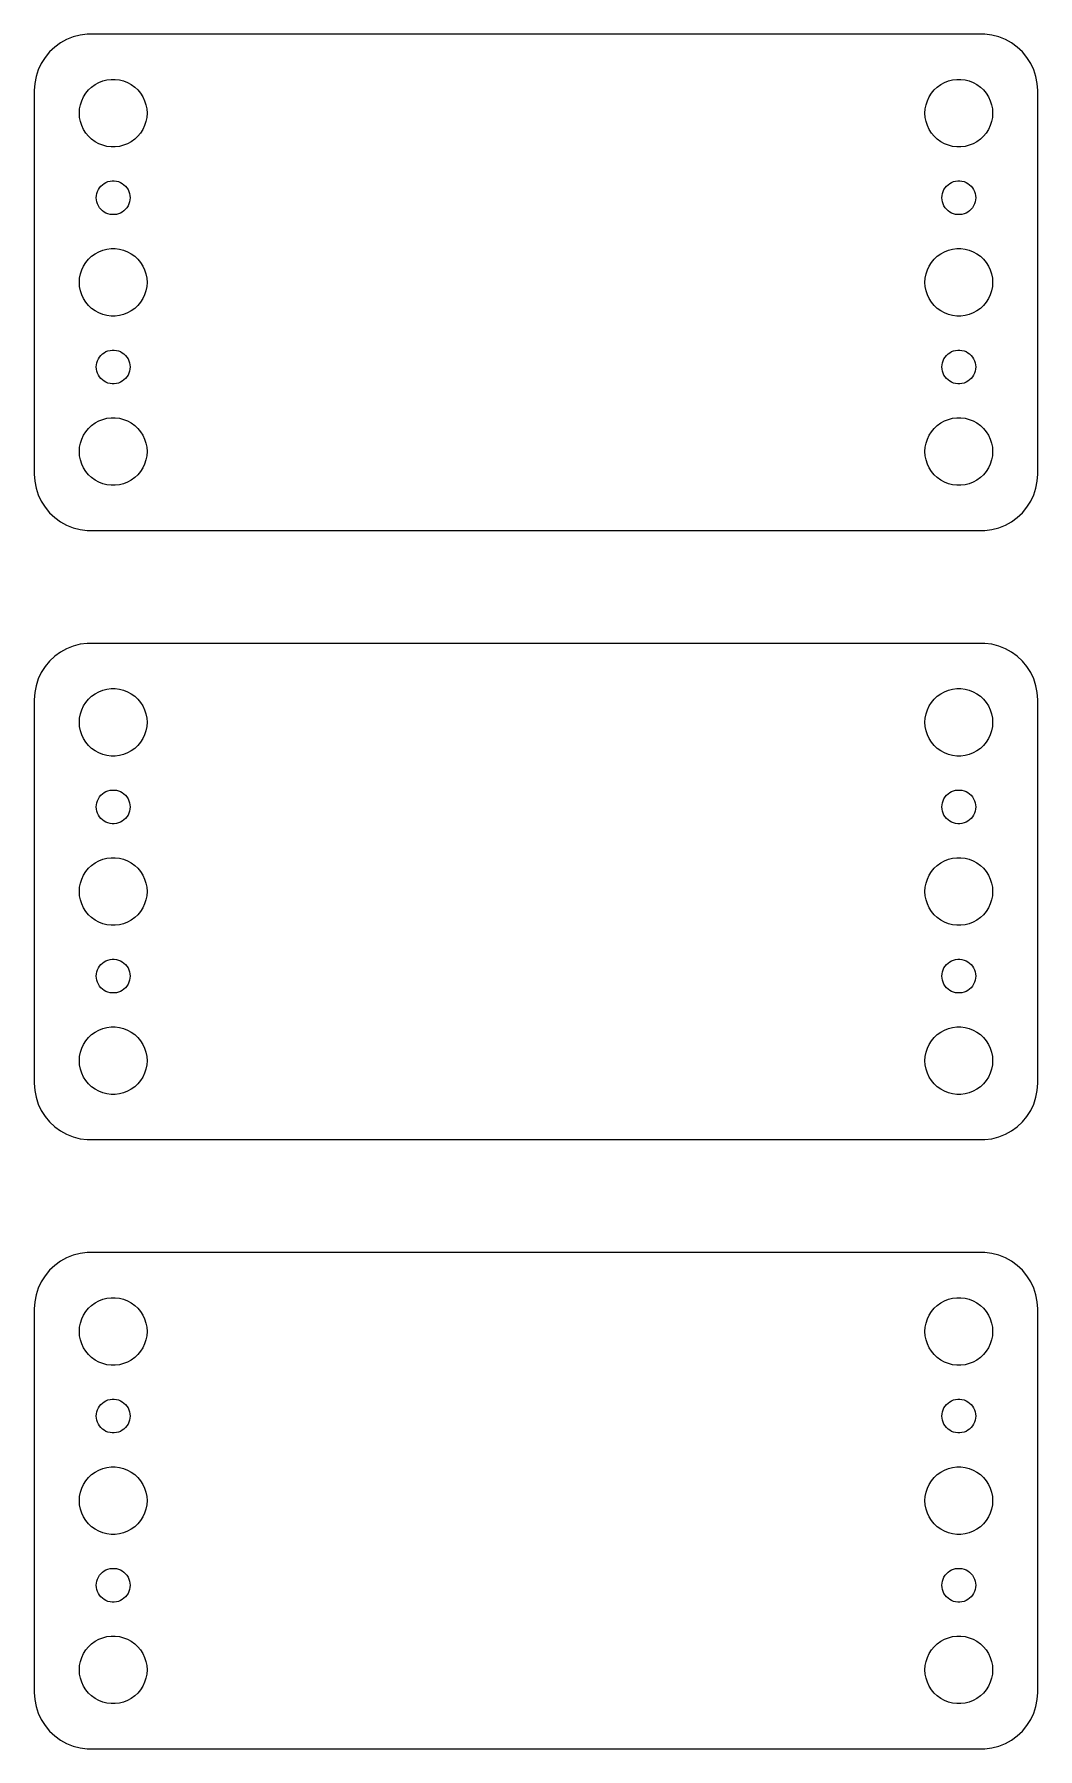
# Model space of a CAD drawing. Header units: metres. Extents: x -44 to 44, y 86 to 238.
import ezdxf

# ---------------------------------------------------------------- set-up
doc = ezdxf.new("R2010")
doc.units = ezdxf.units.M

msp = doc.modelspace()

# ---------------------------------------------------------------- linework, layer by layer
for p, q in [((-42.1791, 237.222), (-42.6871, 236.853)), ((-41.6289, 237.524), (-42.1791, 237.222)), ((-41.0451, 237.755), (-41.6289, 237.524)), ((-40.4369, 237.911), (-41.0451, 237.755)), ((-39.8139, 237.99), (-40.4369, 237.911)), ((39.8139, 237.99), (-39.8139, 237.99)), ((40.4369, 237.911), (39.8139, 237.99)), ((41.0451, 237.755), (40.4369, 237.911)), ((41.6289, 237.524), (41.0451, 237.755)), ((42.1791, 237.222), (41.6289, 237.524)), ((42.6871, 236.853), (42.1791, 237.222)), ((-43.5451, 235.939), (-43.8815, 235.409)), ((-43.1448, 236.423), (-43.5451, 235.939)), ((-42.6871, 236.853), (-43.1448, 236.423)), ((43.1448, 236.423), (42.6871, 236.853)), ((43.5451, 235.939), (43.1448, 236.423)), ((43.8815, 235.409), (43.5451, 235.939)), ((-44.3429, 234.243), (-44.4606, 233.627)), ((-44.1489, 234.841), (-44.3429, 234.243)), ((-43.8815, 235.409), (-44.1489, 234.841)), ((44.1489, 234.841), (43.8815, 235.409)), ((44.3429, 234.243), (44.1489, 234.841)), ((44.4606, 233.627), (44.3429, 234.243)), ((-44.4606, 233.627), (-44.5, 233)), ((-44.5, 233), (-44.5, 199)), ((-40.1289, 232.445), (-39.927, 232.763)), ((-39.927, 232.763), (-39.6869, 233.054)), ((-39.6869, 233.054), (-39.4123, 233.312)), ((-39.4123, 233.312), (-39.1075, 233.533)), ((-39.1075, 233.533), (-38.7773, 233.714)), ((-38.7773, 233.714), (-38.427, 233.853)), ((-38.427, 233.853), (-38.0621, 233.947)), ((-38.0621, 233.947), (-37.6884, 233.994)), ((-37.6884, 233.994), (-37.3116, 233.994)), ((-37.3116, 233.994), (-36.9379, 233.947)), ((-36.9379, 233.947), (-36.5729, 233.853)), ((-36.5729, 233.853), (-36.2227, 233.714)), ((-36.2227, 233.714), (-35.8925, 233.533)), ((-35.8925, 233.533), (-35.5877, 233.312)), ((-35.5877, 233.312), (-35.3131, 233.054)), ((-35.3131, 233.054), (-35.0729, 232.763)), ((-35.0729, 232.763), (-34.8711, 232.445)), ((34.8711, 232.445), (35.0729, 232.763)), ((35.0729, 232.763), (35.3131, 233.054)), ((35.3131, 233.054), (35.5877, 233.312)), ((35.5877, 233.312), (35.8925, 233.533)), ((35.8925, 233.533), (36.2227, 233.714)), ((36.2227, 233.714), (36.5729, 233.853)), ((36.5729, 233.853), (36.9379, 233.947)), ((36.9379, 233.947), (37.3116, 233.994)), ((37.3116, 233.994), (37.6884, 233.994)), ((37.6884, 233.994), (38.0621, 233.947)), ((38.0621, 233.947), (38.427, 233.853)), ((38.427, 233.853), (38.7773, 233.714)), ((38.7773, 233.714), (39.1075, 233.533)), ((39.1075, 233.533), (39.4123, 233.312)), ((39.4123, 233.312), (39.6869, 233.054)), ((39.6869, 233.054), (39.927, 232.763)), ((39.927, 232.763), (40.1289, 232.445)), ((44.5, 233), (44.4606, 233.627)), ((44.5, 199), (44.5, 233)), ((-40.5, 231), (-40.4763, 231.376)), ((-40.4763, 231.376), (-40.4057, 231.746)), ((-40.4057, 231.746), (-40.2893, 232.104)), ((-40.2893, 232.104), (-40.1289, 232.445)), ((-34.8711, 232.445), (-34.7107, 232.104)), ((-34.7107, 232.104), (-34.5942, 231.746)), ((-34.5942, 231.746), (-34.5237, 231.376)), ((-34.5237, 231.376), (-34.5, 231)), ((34.5, 231), (34.5237, 231.376)), ((34.5237, 231.376), (34.5942, 231.746)), ((34.5942, 231.746), (34.7107, 232.104)), ((34.7107, 232.104), (34.8711, 232.445)), ((40.1289, 232.445), (40.2893, 232.104)), ((40.2893, 232.104), (40.4057, 231.746)), ((40.4057, 231.746), (40.4763, 231.376)), ((40.4763, 231.376), (40.5, 231)), ((-40.4763, 230.624), (-40.5, 231)), ((-40.4057, 230.254), (-40.4763, 230.624)), ((-40.2893, 229.896), (-40.4057, 230.254)), ((-40.1289, 229.555), (-40.2893, 229.896)), ((-39.927, 229.237), (-40.1289, 229.555)), ((-34.8711, 229.555), (-35.0729, 229.237)), ((-34.7107, 229.896), (-34.8711, 229.555)), ((-34.5942, 230.254), (-34.7107, 229.896)), ((-34.5237, 230.624), (-34.5942, 230.254)), ((-34.5, 231), (-34.5237, 230.624)), ((34.5237, 230.624), (34.5, 231)), ((34.5942, 230.254), (34.5237, 230.624)), ((34.7107, 229.896), (34.5942, 230.254)), ((34.8711, 229.555), (34.7107, 229.896)), ((35.0729, 229.237), (34.8711, 229.555)), ((40.1289, 229.555), (39.927, 229.237)), ((40.2893, 229.896), (40.1289, 229.555)), ((40.4057, 230.254), (40.2893, 229.896)), ((40.4763, 230.624), (40.4057, 230.254)), ((40.5, 231), (40.4763, 230.624)), ((-39.6869, 228.946), (-39.927, 229.237)), ((-39.4123, 228.688), (-39.6869, 228.946)), ((-39.1075, 228.467), (-39.4123, 228.688)), ((-38.7773, 228.286), (-39.1075, 228.467)), ((-38.427, 228.147), (-38.7773, 228.286)), ((-38.0621, 228.053), (-38.427, 228.147)), ((-37.6884, 228.006), (-38.0621, 228.053)), ((-37.3116, 228.006), (-37.6884, 228.006)), ((-36.9379, 228.053), (-37.3116, 228.006)), ((-36.5729, 228.147), (-36.9379, 228.053)), ((-36.2227, 228.286), (-36.5729, 228.147)), ((-35.8925, 228.467), (-36.2227, 228.286)), ((-35.5877, 228.688), (-35.8925, 228.467)), ((-35.3131, 228.946), (-35.5877, 228.688)), ((-35.0729, 229.237), (-35.3131, 228.946)), ((35.3131, 228.946), (35.0729, 229.237)), ((35.5877, 228.688), (35.3131, 228.946)), ((35.8925, 228.467), (35.5877, 228.688)), ((36.2227, 228.286), (35.8925, 228.467)), ((36.5729, 228.147), (36.2227, 228.286)), ((36.9379, 228.053), (36.5729, 228.147)), ((37.3116, 228.006), (36.9379, 228.053)), ((37.6884, 228.006), (37.3116, 228.006)), ((38.0621, 228.053), (37.6884, 228.006)), ((38.427, 228.147), (38.0621, 228.053)), ((38.7773, 228.286), (38.427, 228.147)), ((39.1075, 228.467), (38.7773, 228.286)), ((39.4123, 228.688), (39.1075, 228.467)), ((39.6869, 228.946), (39.4123, 228.688)), ((39.927, 229.237), (39.6869, 228.946)), ((-37.9635, 224.927), (-37.7811, 224.973)), ((-37.7811, 224.973), (-37.5942, 224.997)), ((-37.5942, 224.997), (-37.4058, 224.997)), ((-37.4058, 224.997), (-37.2189, 224.973)), ((-37.2189, 224.973), (-37.0365, 224.927)), ((37.0365, 224.927), (37.2189, 224.973)), ((37.2189, 224.973), (37.4058, 224.997)), ((37.4058, 224.997), (37.5942, 224.997)), ((37.5942, 224.997), (37.7811, 224.973)), ((37.7811, 224.973), (37.9635, 224.927)), ((-39, 223.5), (-38.9882, 223.688)), ((-38.9882, 223.312), (-39, 223.5)), ((-38.9882, 223.688), (-38.9529, 223.873)), ((-38.9529, 223.873), (-38.8947, 224.052)), ((-38.8947, 224.052), (-38.8145, 224.223)), ((-38.8145, 224.223), (-38.7135, 224.382)), ((-38.7135, 224.382), (-38.5934, 224.527)), ((-38.5934, 224.527), (-38.4561, 224.656)), ((-38.4561, 224.656), (-38.3037, 224.766)), ((-38.3037, 224.766), (-38.1387, 224.857)), ((-38.1387, 224.857), (-37.9635, 224.927)), ((-37.0365, 224.927), (-36.8613, 224.857)), ((-36.8613, 224.857), (-36.6963, 224.766)), ((-36.6963, 224.766), (-36.5439, 224.656)), ((-36.5439, 224.656), (-36.4065, 224.527)), ((-36.4065, 224.527), (-36.2865, 224.382)), ((-36.2865, 224.382), (-36.1855, 224.223)), ((-36.1855, 224.223), (-36.1053, 224.052)), ((-36.1053, 224.052), (-36.0471, 223.873)), ((-36.0471, 223.873), (-36.0118, 223.688)), ((-36.0118, 223.688), (-36, 223.5)), ((-36, 223.5), (-36.0118, 223.312)), ((36, 223.5), (36.0118, 223.688)), ((36.0118, 223.312), (36, 223.5)), ((36.0118, 223.688), (36.0471, 223.873)), ((36.0471, 223.873), (36.1053, 224.052)), ((36.1053, 224.052), (36.1855, 224.223)), ((36.1855, 224.223), (36.2865, 224.382)), ((36.2865, 224.382), (36.4065, 224.527)), ((36.4065, 224.527), (36.5439, 224.656)), ((36.5439, 224.656), (36.6963, 224.766)), ((36.6963, 224.766), (36.8613, 224.857)), ((36.8613, 224.857), (37.0365, 224.927)), ((37.9635, 224.927), (38.1387, 224.857)), ((38.1387, 224.857), (38.3037, 224.766)), ((38.3037, 224.766), (38.4561, 224.656)), ((38.4561, 224.656), (38.5934, 224.527)), ((38.5934, 224.527), (38.7135, 224.382)), ((38.7135, 224.382), (38.8145, 224.223)), ((38.8145, 224.223), (38.8947, 224.052)), ((38.8947, 224.052), (38.9529, 223.873)), ((38.9529, 223.873), (38.9882, 223.688)), ((38.9882, 223.688), (39, 223.5)), ((39, 223.5), (38.9882, 223.312)), ((-38.9529, 223.127), (-38.9882, 223.312)), ((-38.8947, 222.948), (-38.9529, 223.127)), ((-38.8145, 222.777), (-38.8947, 222.948)), ((-38.7135, 222.618), (-38.8145, 222.777)), ((-38.5934, 222.473), (-38.7135, 222.618)), ((-38.4561, 222.344), (-38.5934, 222.473)), ((-38.3037, 222.234), (-38.4561, 222.344)), ((-38.1387, 222.143), (-38.3037, 222.234)), ((-37.9635, 222.073), (-38.1387, 222.143)), ((-37.7811, 222.027), (-37.9635, 222.073)), ((-37.5942, 222.003), (-37.7811, 222.027)), ((-37.4058, 222.003), (-37.5942, 222.003)), ((-37.2189, 222.027), (-37.4058, 222.003)), ((-37.0365, 222.073), (-37.2189, 222.027)), ((-36.8613, 222.143), (-37.0365, 222.073)), ((-36.6963, 222.234), (-36.8613, 222.143)), ((-36.5439, 222.344), (-36.6963, 222.234)), ((-36.4065, 222.473), (-36.5439, 222.344)), ((-36.2865, 222.618), (-36.4065, 222.473)), ((-36.1855, 222.777), (-36.2865, 222.618)), ((-36.1053, 222.948), (-36.1855, 222.777)), ((-36.0471, 223.127), (-36.1053, 222.948)), ((-36.0118, 223.312), (-36.0471, 223.127)), ((36.0471, 223.127), (36.0118, 223.312)), ((36.1053, 222.948), (36.0471, 223.127)), ((36.1855, 222.777), (36.1053, 222.948)), ((36.2865, 222.618), (36.1855, 222.777)), ((36.4065, 222.473), (36.2865, 222.618)), ((36.5439, 222.344), (36.4065, 222.473)), ((36.6963, 222.234), (36.5439, 222.344)), ((36.8613, 222.143), (36.6963, 222.234)), ((37.0365, 222.073), (36.8613, 222.143)), ((37.2189, 222.027), (37.0365, 222.073)), ((37.4058, 222.003), (37.2189, 222.027)), ((37.5942, 222.003), (37.4058, 222.003)), ((37.7811, 222.027), (37.5942, 222.003)), ((37.9635, 222.073), (37.7811, 222.027)), ((38.1387, 222.143), (37.9635, 222.073)), ((38.3037, 222.234), (38.1387, 222.143)), ((38.4561, 222.344), (38.3037, 222.234)), ((38.5934, 222.473), (38.4561, 222.344)), ((38.7135, 222.618), (38.5934, 222.473)), ((38.8145, 222.777), (38.7135, 222.618)), ((38.8947, 222.948), (38.8145, 222.777)), ((38.9529, 223.127), (38.8947, 222.948)), ((38.9882, 223.312), (38.9529, 223.127)), ((-38.7773, 218.714), (-38.427, 218.853)), ((-38.427, 218.853), (-38.0621, 218.947)), ((-38.0621, 218.947), (-37.6884, 218.994)), ((-37.6884, 218.994), (-37.3116, 218.994)), ((-37.3116, 218.994), (-36.9379, 218.947)), ((-36.9379, 218.947), (-36.5729, 218.853)), ((-36.5729, 218.853), (-36.2227, 218.714)), ((36.2227, 218.714), (36.5729, 218.853)), ((36.5729, 218.853), (36.9379, 218.947)), ((36.9379, 218.947), (37.3116, 218.994)), ((37.3116, 218.994), (37.6884, 218.994)), ((37.6884, 218.994), (38.0621, 218.947)), ((38.0621, 218.947), (38.427, 218.853)), ((38.427, 218.853), (38.7773, 218.714)), ((-40.2893, 217.104), (-40.1289, 217.445)), ((-40.1289, 217.445), (-39.927, 217.763)), ((-39.927, 217.763), (-39.6869, 218.054)), ((-39.6869, 218.054), (-39.4123, 218.312)), ((-39.4123, 218.312), (-39.1075, 218.533)), ((-39.1075, 218.533), (-38.7773, 218.714)), ((-36.2227, 218.714), (-35.8925, 218.533)), ((-35.8925, 218.533), (-35.5877, 218.312)), ((-35.5877, 218.312), (-35.3131, 218.054)), ((-35.3131, 218.054), (-35.0729, 217.763)), ((-35.0729, 217.763), (-34.8711, 217.445)), ((-34.8711, 217.445), (-34.7107, 217.104)), ((34.7107, 217.104), (34.8711, 217.445)), ((34.8711, 217.445), (35.0729, 217.763)), ((35.0729, 217.763), (35.3131, 218.054)), ((35.3131, 218.054), (35.5877, 218.312)), ((35.5877, 218.312), (35.8925, 218.533)), ((35.8925, 218.533), (36.2227, 218.714)), ((38.7773, 218.714), (39.1075, 218.533)), ((39.1075, 218.533), (39.4123, 218.312)), ((39.4123, 218.312), (39.6869, 218.054)), ((39.6869, 218.054), (39.927, 217.763)), ((39.927, 217.763), (40.1289, 217.445)), ((40.1289, 217.445), (40.2893, 217.104)), ((-40.5, 216), (-40.4763, 216.376)), ((-40.4763, 215.624), (-40.5, 216)), ((-40.4763, 216.376), (-40.4057, 216.746)), ((-40.4057, 216.746), (-40.2893, 217.104)), ((-34.7107, 217.104), (-34.5942, 216.746)), ((-34.5942, 216.746), (-34.5237, 216.376)), ((-34.5237, 216.376), (-34.5, 216)), ((-34.5, 216), (-34.5237, 215.624)), ((34.5, 216), (34.5237, 216.376)), ((34.5237, 215.624), (34.5, 216)), ((34.5237, 216.376), (34.5942, 216.746)), ((34.5942, 216.746), (34.7107, 217.104)), ((40.2893, 217.104), (40.4057, 216.746)), ((40.4057, 216.746), (40.4763, 216.376)), ((40.4763, 216.376), (40.5, 216)), ((40.5, 216), (40.4763, 215.624)), ((-40.4057, 215.254), (-40.4763, 215.624)), ((-40.2893, 214.896), (-40.4057, 215.254)), ((-40.1289, 214.555), (-40.2893, 214.896)), ((-39.927, 214.237), (-40.1289, 214.555)), ((-34.8711, 214.555), (-35.0729, 214.237)), ((-34.7107, 214.896), (-34.8711, 214.555)), ((-34.5942, 215.254), (-34.7107, 214.896)), ((-34.5237, 215.624), (-34.5942, 215.254)), ((34.5942, 215.254), (34.5237, 215.624)), ((34.7107, 214.896), (34.5942, 215.254)), ((34.8711, 214.555), (34.7107, 214.896)), ((35.0729, 214.237), (34.8711, 214.555)), ((40.1289, 214.555), (39.927, 214.237)), ((40.2893, 214.896), (40.1289, 214.555)), ((40.4057, 215.254), (40.2893, 214.896)), ((40.4763, 215.624), (40.4057, 215.254)), ((-39.6869, 213.946), (-39.927, 214.237)), ((-39.4123, 213.688), (-39.6869, 213.946)), ((-39.1075, 213.467), (-39.4123, 213.688)), ((-38.7773, 213.286), (-39.1075, 213.467)), ((-38.427, 213.147), (-38.7773, 213.286)), ((-38.0621, 213.053), (-38.427, 213.147)), ((-37.6884, 213.006), (-38.0621, 213.053)), ((-37.3116, 213.006), (-37.6884, 213.006)), ((-36.9379, 213.053), (-37.3116, 213.006)), ((-36.5729, 213.147), (-36.9379, 213.053)), ((-36.2227, 213.286), (-36.5729, 213.147)), ((-35.8925, 213.467), (-36.2227, 213.286)), ((-35.5877, 213.688), (-35.8925, 213.467)), ((-35.3131, 213.946), (-35.5877, 213.688)), ((-35.0729, 214.237), (-35.3131, 213.946)), ((35.3131, 213.946), (35.0729, 214.237)), ((35.5877, 213.688), (35.3131, 213.946)), ((35.8925, 213.467), (35.5877, 213.688)), ((36.2227, 213.286), (35.8925, 213.467)), ((36.5729, 213.147), (36.2227, 213.286)), ((36.9379, 213.053), (36.5729, 213.147)), ((37.3116, 213.006), (36.9379, 213.053)), ((37.6884, 213.006), (37.3116, 213.006)), ((38.0621, 213.053), (37.6884, 213.006)), ((38.427, 213.147), (38.0621, 213.053)), ((38.7773, 213.286), (38.427, 213.147)), ((39.1075, 213.467), (38.7773, 213.286)), ((39.4123, 213.688), (39.1075, 213.467)), ((39.6869, 213.946), (39.4123, 213.688)), ((39.927, 214.237), (39.6869, 213.946)), ((-38.4561, 209.656), (-38.3037, 209.766)), ((-38.3037, 209.766), (-38.1387, 209.857)), ((-38.1387, 209.857), (-37.9635, 209.927)), ((-37.9635, 209.927), (-37.7811, 209.973)), ((-37.7811, 209.973), (-37.5942, 209.997)), ((-37.5942, 209.997), (-37.4058, 209.997)), ((-37.4058, 209.997), (-37.2189, 209.973)), ((-37.2189, 209.973), (-37.0365, 209.927)), ((-37.0365, 209.927), (-36.8613, 209.857)), ((-36.8613, 209.857), (-36.6963, 209.766)), ((-36.6963, 209.766), (-36.5439, 209.656)), ((36.5439, 209.656), (36.6963, 209.766)), ((36.6963, 209.766), (36.8613, 209.857)), ((36.8613, 209.857), (37.0365, 209.927)), ((37.0365, 209.927), (37.2189, 209.973)), ((37.2189, 209.973), (37.4058, 209.997)), ((37.4058, 209.997), (37.5942, 209.997)), ((37.5942, 209.997), (37.7811, 209.973)), ((37.7811, 209.973), (37.9635, 209.927)), ((37.9635, 209.927), (38.1387, 209.857)), ((38.1387, 209.857), (38.3037, 209.766)), ((38.3037, 209.766), (38.4561, 209.656)), ((-39, 208.5), (-38.9882, 208.688)), ((-38.9882, 208.312), (-39, 208.5)), ((-38.9882, 208.688), (-38.9529, 208.873)), ((-38.9529, 208.127), (-38.9882, 208.312)), ((-38.9529, 208.873), (-38.8947, 209.052)), ((-38.8947, 209.052), (-38.8145, 209.223)), ((-38.8145, 209.223), (-38.7135, 209.382)), ((-38.7135, 209.382), (-38.5934, 209.527)), ((-38.5934, 209.527), (-38.4561, 209.656)), ((-36.5439, 209.656), (-36.4065, 209.527)), ((-36.4065, 209.527), (-36.2865, 209.382)), ((-36.2865, 209.382), (-36.1855, 209.223)), ((-36.1855, 209.223), (-36.1053, 209.052)), ((-36.1053, 209.052), (-36.0471, 208.873)), ((-36.0471, 208.873), (-36.0118, 208.688)), ((-36.0118, 208.312), (-36.0471, 208.127)), ((-36.0118, 208.688), (-36, 208.5)), ((-36, 208.5), (-36.0118, 208.312)), ((36, 208.5), (36.0118, 208.688)), ((36.0118, 208.312), (36, 208.5)), ((36.0118, 208.688), (36.0471, 208.873)), ((36.0471, 208.127), (36.0118, 208.312)), ((36.0471, 208.873), (36.1053, 209.052)), ((36.1053, 209.052), (36.1855, 209.223)), ((36.1855, 209.223), (36.2865, 209.382)), ((36.2865, 209.382), (36.4065, 209.527)), ((36.4065, 209.527), (36.5439, 209.656)), ((38.4561, 209.656), (38.5934, 209.527)), ((38.5934, 209.527), (38.7135, 209.382)), ((38.7135, 209.382), (38.8145, 209.223)), ((38.8145, 209.223), (38.8947, 209.052)), ((38.8947, 209.052), (38.9529, 208.873)), ((38.9529, 208.873), (38.9882, 208.688)), ((38.9882, 208.312), (38.9529, 208.127)), ((38.9882, 208.688), (39, 208.5)), ((39, 208.5), (38.9882, 208.312)), ((-38.8947, 207.948), (-38.9529, 208.127)), ((-38.8145, 207.777), (-38.8947, 207.948)), ((-38.7135, 207.618), (-38.8145, 207.777)), ((-38.5934, 207.473), (-38.7135, 207.618)), ((-38.4561, 207.344), (-38.5934, 207.473)), ((-38.3037, 207.234), (-38.4561, 207.344)), ((-38.1387, 207.143), (-38.3037, 207.234)), ((-37.9635, 207.073), (-38.1387, 207.143)), ((-37.7811, 207.027), (-37.9635, 207.073)), ((-37.5942, 207.003), (-37.7811, 207.027)), ((-37.4058, 207.003), (-37.5942, 207.003)), ((-37.2189, 207.027), (-37.4058, 207.003)), ((-37.0365, 207.073), (-37.2189, 207.027)), ((-36.8613, 207.143), (-37.0365, 207.073)), ((-36.6963, 207.234), (-36.8613, 207.143)), ((-36.5439, 207.344), (-36.6963, 207.234)), ((-36.4065, 207.473), (-36.5439, 207.344)), ((-36.2865, 207.618), (-36.4065, 207.473)), ((-36.1855, 207.777), (-36.2865, 207.618)), ((-36.1053, 207.948), (-36.1855, 207.777)), ((-36.0471, 208.127), (-36.1053, 207.948)), ((36.1053, 207.948), (36.0471, 208.127)), ((36.1855, 207.777), (36.1053, 207.948)), ((36.2865, 207.618), (36.1855, 207.777)), ((36.4065, 207.473), (36.2865, 207.618)), ((36.5439, 207.344), (36.4065, 207.473)), ((36.6963, 207.234), (36.5439, 207.344)), ((36.8613, 207.143), (36.6963, 207.234)), ((37.0365, 207.073), (36.8613, 207.143)), ((37.2189, 207.027), (37.0365, 207.073)), ((37.4058, 207.003), (37.2189, 207.027)), ((37.5942, 207.003), (37.4058, 207.003)), ((37.7811, 207.027), (37.5942, 207.003)), ((37.9635, 207.073), (37.7811, 207.027)), ((38.1387, 207.143), (37.9635, 207.073)), ((38.3037, 207.234), (38.1387, 207.143)), ((38.4561, 207.344), (38.3037, 207.234)), ((38.5934, 207.473), (38.4561, 207.344)), ((38.7135, 207.618), (38.5934, 207.473)), ((38.8145, 207.777), (38.7135, 207.618)), ((38.8947, 207.948), (38.8145, 207.777)), ((38.9529, 208.127), (38.8947, 207.948)), ((-39.1075, 203.533), (-38.7773, 203.714)), ((-38.7773, 203.714), (-38.427, 203.853)), ((-38.427, 203.853), (-38.0621, 203.947)), ((-38.0621, 203.947), (-37.6884, 203.994)), ((-37.6884, 203.994), (-37.3116, 203.994)), ((-37.3116, 203.994), (-36.9379, 203.947)), ((-36.9379, 203.947), (-36.5729, 203.853)), ((-36.5729, 203.853), (-36.2227, 203.714)), ((-36.2227, 203.714), (-35.8925, 203.533)), ((35.8925, 203.533), (36.2227, 203.714)), ((36.2227, 203.714), (36.5729, 203.853)), ((36.5729, 203.853), (36.9379, 203.947)), ((36.9379, 203.947), (37.3116, 203.994)), ((37.3116, 203.994), (37.6884, 203.994)), ((37.6884, 203.994), (38.0621, 203.947)), ((38.0621, 203.947), (38.427, 203.853)), ((38.427, 203.853), (38.7773, 203.714)), ((38.7773, 203.714), (39.1075, 203.533)), ((-40.2893, 202.104), (-40.1289, 202.445)), ((-40.1289, 202.445), (-39.927, 202.763)), ((-39.927, 202.763), (-39.6869, 203.054)), ((-39.6869, 203.054), (-39.4123, 203.312)), ((-39.4123, 203.312), (-39.1075, 203.533)), ((-35.8925, 203.533), (-35.5877, 203.312)), ((-35.5877, 203.312), (-35.3131, 203.054)), ((-35.3131, 203.054), (-35.0729, 202.763)), ((-35.0729, 202.763), (-34.8711, 202.445)), ((-34.8711, 202.445), (-34.7107, 202.104)), ((34.7107, 202.104), (34.8711, 202.445)), ((34.8711, 202.445), (35.0729, 202.763)), ((35.0729, 202.763), (35.3131, 203.054)), ((35.3131, 203.054), (35.5877, 203.312)), ((35.5877, 203.312), (35.8925, 203.533)), ((39.1075, 203.533), (39.4123, 203.312)), ((39.4123, 203.312), (39.6869, 203.054)), ((39.6869, 203.054), (39.927, 202.763)), ((39.927, 202.763), (40.1289, 202.445)), ((40.1289, 202.445), (40.2893, 202.104)), ((-40.5, 201), (-40.4763, 201.376)), ((-40.4763, 200.624), (-40.5, 201)), ((-40.4763, 201.376), (-40.4057, 201.746)), ((-40.4057, 200.254), (-40.4763, 200.624)), ((-40.4057, 201.746), (-40.2893, 202.104)), ((-34.7107, 202.104), (-34.5942, 201.746)), ((-34.5942, 201.746), (-34.5237, 201.376)), ((-34.5237, 200.624), (-34.5942, 200.254)), ((-34.5237, 201.376), (-34.5, 201)), ((-34.5, 201), (-34.5237, 200.624)), ((34.5, 201), (34.5237, 201.376)), ((34.5237, 200.624), (34.5, 201)), ((34.5237, 201.376), (34.5942, 201.746)), ((34.5942, 200.254), (34.5237, 200.624)), ((34.5942, 201.746), (34.7107, 202.104)), ((40.2893, 202.104), (40.4057, 201.746)), ((40.4057, 201.746), (40.4763, 201.376)), ((40.4763, 200.624), (40.4057, 200.254)), ((40.4763, 201.376), (40.5, 201)), ((40.5, 201), (40.4763, 200.624)), ((-40.2893, 199.896), (-40.4057, 200.254)), ((-40.1289, 199.555), (-40.2893, 199.896)), ((-39.927, 199.237), (-40.1289, 199.555)), ((-39.6869, 198.946), (-39.927, 199.237)), ((-35.0729, 199.237), (-35.3131, 198.946)), ((-34.8711, 199.555), (-35.0729, 199.237)), ((-34.7107, 199.896), (-34.8711, 199.555)), ((-34.5942, 200.254), (-34.7107, 199.896)), ((34.7107, 199.896), (34.5942, 200.254)), ((34.8711, 199.555), (34.7107, 199.896)), ((35.0729, 199.237), (34.8711, 199.555)), ((35.3131, 198.946), (35.0729, 199.237)), ((39.927, 199.237), (39.6869, 198.946)), ((40.1289, 199.555), (39.927, 199.237)), ((40.2893, 199.896), (40.1289, 199.555)), ((40.4057, 200.254), (40.2893, 199.896)), ((-44.5, 199), (-44.4606, 198.373)), ((-44.4606, 198.373), (-44.3429, 197.757)), ((-44.3429, 197.757), (-44.1489, 197.159)), ((-39.4123, 198.688), (-39.6869, 198.946)), ((-39.1075, 198.467), (-39.4123, 198.688)), ((-38.7773, 198.286), (-39.1075, 198.467)), ((-38.427, 198.147), (-38.7773, 198.286)), ((-38.0621, 198.053), (-38.427, 198.147)), ((-37.6884, 198.006), (-38.0621, 198.053)), ((-37.3116, 198.006), (-37.6884, 198.006)), ((-36.9379, 198.053), (-37.3116, 198.006)), ((-36.5729, 198.147), (-36.9379, 198.053)), ((-36.2227, 198.286), (-36.5729, 198.147)), ((-35.8925, 198.467), (-36.2227, 198.286)), ((-35.5877, 198.688), (-35.8925, 198.467)), ((-35.3131, 198.946), (-35.5877, 198.688)), ((35.5877, 198.688), (35.3131, 198.946)), ((35.8925, 198.467), (35.5877, 198.688)), ((36.2227, 198.286), (35.8925, 198.467)), ((36.5729, 198.147), (36.2227, 198.286)), ((36.9379, 198.053), (36.5729, 198.147)), ((37.3116, 198.006), (36.9379, 198.053)), ((37.6884, 198.006), (37.3116, 198.006)), ((38.0621, 198.053), (37.6884, 198.006)), ((38.427, 198.147), (38.0621, 198.053)), ((38.7773, 198.286), (38.427, 198.147)), ((39.1075, 198.467), (38.7773, 198.286)), ((39.4123, 198.688), (39.1075, 198.467)), ((39.6869, 198.946), (39.4123, 198.688)), ((44.1489, 197.159), (44.3429, 197.757)), ((44.3429, 197.757), (44.4606, 198.373)), ((44.4606, 198.373), (44.5, 199)), ((-44.1489, 197.159), (-43.8815, 196.591)), ((-43.8815, 196.591), (-43.5451, 196.061)), ((-43.5451, 196.061), (-43.1448, 195.577)), ((43.1448, 195.577), (43.5451, 196.061)), ((43.5451, 196.061), (43.8815, 196.591)), ((43.8815, 196.591), (44.1489, 197.159)), ((-43.1448, 195.577), (-42.6871, 195.147)), ((-42.6871, 195.147), (-42.1791, 194.778)), ((-42.1791, 194.778), (-41.6289, 194.476)), ((41.6289, 194.476), (42.1791, 194.778)), ((42.1791, 194.778), (42.6871, 195.147)), ((42.6871, 195.147), (43.1448, 195.577)), ((-41.6289, 194.476), (-41.0451, 194.245)), ((-41.0451, 194.245), (-40.4369, 194.089)), ((-40.4369, 194.089), (-39.8139, 194.01)), ((-39.8139, 194.01), (39.8139, 194.01)), ((39.8139, 194.01), (40.4369, 194.089)), ((40.4369, 194.089), (41.0451, 194.245)), ((41.0451, 194.245), (41.6289, 194.476)), ((-40.4369, 183.911), (-41.0451, 183.755)), ((-39.8139, 183.99), (-40.4369, 183.911)), ((39.8139, 183.99), (-39.8139, 183.99)), ((40.4369, 183.911), (39.8139, 183.99)), ((41.0451, 183.755), (40.4369, 183.911)), ((-43.1448, 182.423), (-43.5451, 181.939)), ((-42.6871, 182.853), (-43.1448, 182.423)), ((-42.1791, 183.222), (-42.6871, 182.853)), ((-41.6289, 183.524), (-42.1791, 183.222)), ((-41.0451, 183.755), (-41.6289, 183.524)), ((41.6289, 183.524), (41.0451, 183.755)), ((42.1791, 183.222), (41.6289, 183.524)), ((42.6871, 182.853), (42.1791, 183.222)), ((43.1448, 182.423), (42.6871, 182.853)), ((43.5451, 181.939), (43.1448, 182.423)), ((-43.8815, 181.409), (-44.1489, 180.841)), ((-43.5451, 181.939), (-43.8815, 181.409)), ((43.8815, 181.409), (43.5451, 181.939)), ((44.1489, 180.841), (43.8815, 181.409)), ((-44.4606, 179.627), (-44.5, 179)), ((-44.3429, 180.243), (-44.4606, 179.627)), ((-44.1489, 180.841), (-44.3429, 180.243)), ((-39.4123, 179.312), (-39.1075, 179.533)), ((-39.1075, 179.533), (-38.7773, 179.714)), ((-38.7773, 179.714), (-38.427, 179.853)), ((-38.427, 179.853), (-38.0621, 179.947)), ((-38.0621, 179.947), (-37.6884, 179.994)), ((-37.6884, 179.994), (-37.3116, 179.994)), ((-37.3116, 179.994), (-36.9379, 179.947)), ((-36.9379, 179.947), (-36.5729, 179.853)), ((-36.5729, 179.853), (-36.2227, 179.714)), ((-36.2227, 179.714), (-35.8925, 179.533)), ((-35.8925, 179.533), (-35.5877, 179.312)), ((35.5877, 179.312), (35.8925, 179.533)), ((35.8925, 179.533), (36.2227, 179.714)), ((36.2227, 179.714), (36.5729, 179.853)), ((36.5729, 179.853), (36.9379, 179.947)), ((36.9379, 179.947), (37.3116, 179.994)), ((37.3116, 179.994), (37.6884, 179.994)), ((37.6884, 179.994), (38.0621, 179.947)), ((38.0621, 179.947), (38.427, 179.853)), ((38.427, 179.853), (38.7773, 179.714)), ((38.7773, 179.714), (39.1075, 179.533)), ((39.1075, 179.533), (39.4123, 179.312)), ((44.3429, 180.243), (44.1489, 180.841)), ((44.4606, 179.627), (44.3429, 180.243)), ((44.5, 179), (44.4606, 179.627)), ((-44.5, 179), (-44.5, 145)), ((-40.4057, 177.746), (-40.2893, 178.104)), ((-40.2893, 178.104), (-40.1289, 178.445)), ((-40.1289, 178.445), (-39.927, 178.763)), ((-39.927, 178.763), (-39.6869, 179.054)), ((-39.6869, 179.054), (-39.4123, 179.312)), ((-35.5877, 179.312), (-35.3131, 179.054)), ((-35.3131, 179.054), (-35.0729, 178.763)), ((-35.0729, 178.763), (-34.8711, 178.445)), ((-34.8711, 178.445), (-34.7107, 178.104)), ((-34.7107, 178.104), (-34.5942, 177.746)), ((34.5942, 177.746), (34.7107, 178.104)), ((34.7107, 178.104), (34.8711, 178.445)), ((34.8711, 178.445), (35.0729, 178.763)), ((35.0729, 178.763), (35.3131, 179.054)), ((35.3131, 179.054), (35.5877, 179.312)), ((39.4123, 179.312), (39.6869, 179.054)), ((39.6869, 179.054), (39.927, 178.763)), ((39.927, 178.763), (40.1289, 178.445)), ((40.1289, 178.445), (40.2893, 178.104)), ((40.2893, 178.104), (40.4057, 177.746)), ((44.5, 145), (44.5, 179)), ((-40.5, 177), (-40.4763, 177.376)), ((-40.4763, 176.624), (-40.5, 177)), ((-40.4763, 177.376), (-40.4057, 177.746)), ((-40.4057, 176.254), (-40.4763, 176.624)), ((-34.5942, 177.746), (-34.5237, 177.376)), ((-34.5237, 176.624), (-34.5942, 176.254)), ((-34.5237, 177.376), (-34.5, 177)), ((-34.5, 177), (-34.5237, 176.624)), ((34.5, 177), (34.5237, 177.376)), ((34.5237, 176.624), (34.5, 177)), ((34.5237, 177.376), (34.5942, 177.746)), ((34.5942, 176.254), (34.5237, 176.624)), ((40.4057, 177.746), (40.4763, 177.376)), ((40.4763, 176.624), (40.4057, 176.254)), ((40.4763, 177.376), (40.5, 177)), ((40.5, 177), (40.4763, 176.624)), ((-40.2893, 175.896), (-40.4057, 176.254)), ((-40.1289, 175.555), (-40.2893, 175.896)), ((-39.927, 175.237), (-40.1289, 175.555)), ((-39.6869, 174.946), (-39.927, 175.237)), ((-39.4123, 174.688), (-39.6869, 174.946)), ((-35.3131, 174.946), (-35.5877, 174.688)), ((-35.0729, 175.237), (-35.3131, 174.946)), ((-34.8711, 175.555), (-35.0729, 175.237)), ((-34.7107, 175.896), (-34.8711, 175.555)), ((-34.5942, 176.254), (-34.7107, 175.896)), ((34.7107, 175.896), (34.5942, 176.254)), ((34.8711, 175.555), (34.7107, 175.896)), ((35.0729, 175.237), (34.8711, 175.555)), ((35.3131, 174.946), (35.0729, 175.237)), ((35.5877, 174.688), (35.3131, 174.946)), ((39.6869, 174.946), (39.4123, 174.688)), ((39.927, 175.237), (39.6869, 174.946)), ((40.1289, 175.555), (39.927, 175.237)), ((40.2893, 175.896), (40.1289, 175.555)), ((40.4057, 176.254), (40.2893, 175.896)), ((-39.1075, 174.467), (-39.4123, 174.688)), ((-38.7773, 174.286), (-39.1075, 174.467)), ((-38.427, 174.147), (-38.7773, 174.286)), ((-38.0621, 174.053), (-38.427, 174.147)), ((-37.6884, 174.006), (-38.0621, 174.053)), ((-37.3116, 174.006), (-37.6884, 174.006)), ((-36.9379, 174.053), (-37.3116, 174.006)), ((-36.5729, 174.147), (-36.9379, 174.053)), ((-36.2227, 174.286), (-36.5729, 174.147)), ((-35.8925, 174.467), (-36.2227, 174.286)), ((-35.5877, 174.688), (-35.8925, 174.467)), ((35.8925, 174.467), (35.5877, 174.688)), ((36.2227, 174.286), (35.8925, 174.467)), ((36.5729, 174.147), (36.2227, 174.286)), ((36.9379, 174.053), (36.5729, 174.147)), ((37.3116, 174.006), (36.9379, 174.053)), ((37.6884, 174.006), (37.3116, 174.006)), ((38.0621, 174.053), (37.6884, 174.006)), ((38.427, 174.147), (38.0621, 174.053)), ((38.7773, 174.286), (38.427, 174.147)), ((39.1075, 174.467), (38.7773, 174.286)), ((39.4123, 174.688), (39.1075, 174.467)), ((-38.8947, 170.052), (-38.8145, 170.223)), ((-38.8145, 170.223), (-38.7135, 170.382)), ((-38.7135, 170.382), (-38.5934, 170.527)), ((-38.5934, 170.527), (-38.4561, 170.656)), ((-38.4561, 170.656), (-38.3037, 170.766)), ((-38.3037, 170.766), (-38.1387, 170.857)), ((-38.1387, 170.857), (-37.9635, 170.927)), ((-37.9635, 170.927), (-37.7811, 170.973)), ((-37.7811, 170.973), (-37.5942, 170.997)), ((-37.5942, 170.997), (-37.4058, 170.997)), ((-37.4058, 170.997), (-37.2189, 170.973)), ((-37.2189, 170.973), (-37.0365, 170.927)), ((-37.0365, 170.927), (-36.8613, 170.857)), ((-36.8613, 170.857), (-36.6963, 170.766)), ((-36.6963, 170.766), (-36.5439, 170.656)), ((-36.5439, 170.656), (-36.4065, 170.527)), ((-36.4065, 170.527), (-36.2865, 170.382)), ((-36.2865, 170.382), (-36.1855, 170.223)), ((-36.1855, 170.223), (-36.1053, 170.052)), ((36.1053, 170.052), (36.1855, 170.223)), ((36.1855, 170.223), (36.2865, 170.382)), ((36.2865, 170.382), (36.4065, 170.527)), ((36.4065, 170.527), (36.5439, 170.656)), ((36.5439, 170.656), (36.6963, 170.766)), ((36.6963, 170.766), (36.8613, 170.857)), ((36.8613, 170.857), (37.0365, 170.927)), ((37.0365, 170.927), (37.2189, 170.973)), ((37.2189, 170.973), (37.4058, 170.997)), ((37.4058, 170.997), (37.5942, 170.997)), ((37.5942, 170.997), (37.7811, 170.973)), ((37.7811, 170.973), (37.9635, 170.927)), ((37.9635, 170.927), (38.1387, 170.857)), ((38.1387, 170.857), (38.3037, 170.766)), ((38.3037, 170.766), (38.4561, 170.656)), ((38.4561, 170.656), (38.5934, 170.527)), ((38.5934, 170.527), (38.7135, 170.382)), ((38.7135, 170.382), (38.8145, 170.223)), ((38.8145, 170.223), (38.8947, 170.052)), ((-39, 169.5), (-38.9882, 169.688)), ((-38.9882, 169.312), (-39, 169.5)), ((-38.9882, 169.688), (-38.9529, 169.873)), ((-38.9529, 169.127), (-38.9882, 169.312)), ((-38.9529, 169.873), (-38.8947, 170.052)), ((-38.8947, 168.948), (-38.9529, 169.127)), ((-38.8145, 168.777), (-38.8947, 168.948)), ((-38.7135, 168.618), (-38.8145, 168.777)), ((-36.1855, 168.777), (-36.2865, 168.618)), ((-36.1053, 168.948), (-36.1855, 168.777)), ((-36.1053, 170.052), (-36.0471, 169.873)), ((-36.0471, 169.127), (-36.1053, 168.948)), ((-36.0471, 169.873), (-36.0118, 169.688)), ((-36.0118, 169.312), (-36.0471, 169.127)), ((-36.0118, 169.688), (-36, 169.5)), ((-36, 169.5), (-36.0118, 169.312)), ((36, 169.5), (36.0118, 169.688)), ((36.0118, 169.312), (36, 169.5)), ((36.0118, 169.688), (36.0471, 169.873)), ((36.0471, 169.127), (36.0118, 169.312)), ((36.0471, 169.873), (36.1053, 170.052)), ((36.1053, 168.948), (36.0471, 169.127)), ((36.1855, 168.777), (36.1053, 168.948)), ((36.2865, 168.618), (36.1855, 168.777)), ((38.8145, 168.777), (38.7135, 168.618)), ((38.8947, 168.948), (38.8145, 168.777)), ((38.8947, 170.052), (38.9529, 169.873)), ((38.9529, 169.127), (38.8947, 168.948)), ((38.9529, 169.873), (38.9882, 169.688)), ((38.9882, 169.312), (38.9529, 169.127)), ((38.9882, 169.688), (39, 169.5)), ((39, 169.5), (38.9882, 169.312)), ((-38.5934, 168.473), (-38.7135, 168.618)), ((-38.4561, 168.344), (-38.5934, 168.473)), ((-38.3037, 168.234), (-38.4561, 168.344)), ((-38.1387, 168.143), (-38.3037, 168.234)), ((-37.9635, 168.073), (-38.1387, 168.143)), ((-37.7811, 168.027), (-37.9635, 168.073)), ((-37.5942, 168.003), (-37.7811, 168.027)), ((-37.4058, 168.003), (-37.5942, 168.003)), ((-37.2189, 168.027), (-37.4058, 168.003)), ((-37.0365, 168.073), (-37.2189, 168.027)), ((-36.8613, 168.143), (-37.0365, 168.073)), ((-36.6963, 168.234), (-36.8613, 168.143)), ((-36.5439, 168.344), (-36.6963, 168.234)), ((-36.4065, 168.473), (-36.5439, 168.344)), ((-36.2865, 168.618), (-36.4065, 168.473)), ((36.4065, 168.473), (36.2865, 168.618)), ((36.5439, 168.344), (36.4065, 168.473)), ((36.6963, 168.234), (36.5439, 168.344)), ((36.8613, 168.143), (36.6963, 168.234)), ((37.0365, 168.073), (36.8613, 168.143)), ((37.2189, 168.027), (37.0365, 168.073)), ((37.4058, 168.003), (37.2189, 168.027)), ((37.5942, 168.003), (37.4058, 168.003)), ((37.7811, 168.027), (37.5942, 168.003)), ((37.9635, 168.073), (37.7811, 168.027)), ((38.1387, 168.143), (37.9635, 168.073)), ((38.3037, 168.234), (38.1387, 168.143)), ((38.4561, 168.344), (38.3037, 168.234)), ((38.5934, 168.473), (38.4561, 168.344)), ((38.7135, 168.618), (38.5934, 168.473)), ((-39.6869, 164.054), (-39.4123, 164.312)), ((-39.4123, 164.312), (-39.1075, 164.533)), ((-39.1075, 164.533), (-38.7773, 164.714)), ((-38.7773, 164.714), (-38.427, 164.853)), ((-38.427, 164.853), (-38.0621, 164.947)), ((-38.0621, 164.947), (-37.6884, 164.994)), ((-37.6884, 164.994), (-37.3116, 164.994)), ((-37.3116, 164.994), (-36.9379, 164.947)), ((-36.9379, 164.947), (-36.5729, 164.853)), ((-36.5729, 164.853), (-36.2227, 164.714)), ((-36.2227, 164.714), (-35.8925, 164.533)), ((-35.8925, 164.533), (-35.5877, 164.312)), ((-35.5877, 164.312), (-35.3131, 164.054)), ((35.3131, 164.054), (35.5877, 164.312)), ((35.5877, 164.312), (35.8925, 164.533)), ((35.8925, 164.533), (36.2227, 164.714)), ((36.2227, 164.714), (36.5729, 164.853)), ((36.5729, 164.853), (36.9379, 164.947)), ((36.9379, 164.947), (37.3116, 164.994)), ((37.3116, 164.994), (37.6884, 164.994)), ((37.6884, 164.994), (38.0621, 164.947)), ((38.0621, 164.947), (38.427, 164.853)), ((38.427, 164.853), (38.7773, 164.714)), ((38.7773, 164.714), (39.1075, 164.533)), ((39.1075, 164.533), (39.4123, 164.312)), ((39.4123, 164.312), (39.6869, 164.054)), ((-40.4763, 162.376), (-40.4057, 162.746)), ((-40.4057, 162.746), (-40.2893, 163.104)), ((-40.2893, 163.104), (-40.1289, 163.445)), ((-40.1289, 163.445), (-39.927, 163.763)), ((-39.927, 163.763), (-39.6869, 164.054)), ((-35.3131, 164.054), (-35.0729, 163.763)), ((-35.0729, 163.763), (-34.8711, 163.445)), ((-34.8711, 163.445), (-34.7107, 163.104)), ((-34.7107, 163.104), (-34.5942, 162.746)), ((-34.5942, 162.746), (-34.5237, 162.376)), ((34.5237, 162.376), (34.5942, 162.746)), ((34.5942, 162.746), (34.7107, 163.104)), ((34.7107, 163.104), (34.8711, 163.445)), ((34.8711, 163.445), (35.0729, 163.763)), ((35.0729, 163.763), (35.3131, 164.054)), ((39.6869, 164.054), (39.927, 163.763)), ((39.927, 163.763), (40.1289, 163.445)), ((40.1289, 163.445), (40.2893, 163.104)), ((40.2893, 163.104), (40.4057, 162.746)), ((40.4057, 162.746), (40.4763, 162.376)), ((-40.5, 162), (-40.4763, 162.376)), ((-40.4763, 161.624), (-40.5, 162)), ((-40.4057, 161.254), (-40.4763, 161.624)), ((-40.2893, 160.896), (-40.4057, 161.254)), ((-34.5942, 161.254), (-34.7107, 160.896)), ((-34.5237, 161.624), (-34.5942, 161.254)), ((-34.5237, 162.376), (-34.5, 162)), ((-34.5, 162), (-34.5237, 161.624)), ((34.5, 162), (34.5237, 162.376)), ((34.5237, 161.624), (34.5, 162)), ((34.5942, 161.254), (34.5237, 161.624)), ((34.7107, 160.896), (34.5942, 161.254)), ((40.4057, 161.254), (40.2893, 160.896)), ((40.4763, 161.624), (40.4057, 161.254)), ((40.4763, 162.376), (40.5, 162)), ((40.5, 162), (40.4763, 161.624)), ((-40.1289, 160.555), (-40.2893, 160.896)), ((-39.927, 160.237), (-40.1289, 160.555)), ((-39.6869, 159.946), (-39.927, 160.237)), ((-39.4123, 159.688), (-39.6869, 159.946)), ((-39.1075, 159.467), (-39.4123, 159.688)), ((-35.5877, 159.688), (-35.8925, 159.467)), ((-35.3131, 159.946), (-35.5877, 159.688)), ((-35.0729, 160.237), (-35.3131, 159.946)), ((-34.8711, 160.555), (-35.0729, 160.237)), ((-34.7107, 160.896), (-34.8711, 160.555)), ((34.8711, 160.555), (34.7107, 160.896)), ((35.0729, 160.237), (34.8711, 160.555)), ((35.3131, 159.946), (35.0729, 160.237)), ((35.5877, 159.688), (35.3131, 159.946)), ((35.8925, 159.467), (35.5877, 159.688)), ((39.4123, 159.688), (39.1075, 159.467)), ((39.6869, 159.946), (39.4123, 159.688)), ((39.927, 160.237), (39.6869, 159.946)), ((40.1289, 160.555), (39.927, 160.237)), ((40.2893, 160.896), (40.1289, 160.555)), ((-38.7773, 159.286), (-39.1075, 159.467)), ((-38.427, 159.147), (-38.7773, 159.286)), ((-38.0621, 159.053), (-38.427, 159.147)), ((-37.6884, 159.006), (-38.0621, 159.053)), ((-37.3116, 159.006), (-37.6884, 159.006)), ((-36.9379, 159.053), (-37.3116, 159.006)), ((-36.5729, 159.147), (-36.9379, 159.053)), ((-36.2227, 159.286), (-36.5729, 159.147)), ((-35.8925, 159.467), (-36.2227, 159.286)), ((36.2227, 159.286), (35.8925, 159.467)), ((36.5729, 159.147), (36.2227, 159.286)), ((36.9379, 159.053), (36.5729, 159.147)), ((37.3116, 159.006), (36.9379, 159.053)), ((37.6884, 159.006), (37.3116, 159.006)), ((38.0621, 159.053), (37.6884, 159.006)), ((38.427, 159.147), (38.0621, 159.053)), ((38.7773, 159.286), (38.427, 159.147)), ((39.1075, 159.467), (38.7773, 159.286)), ((-38.9529, 154.873), (-38.8947, 155.052)), ((-38.8947, 155.052), (-38.8145, 155.223)), ((-38.8145, 155.223), (-38.7135, 155.382)), ((-38.7135, 155.382), (-38.5934, 155.527)), ((-38.5934, 155.527), (-38.4561, 155.656)), ((-38.4561, 155.656), (-38.3037, 155.766)), ((-38.3037, 155.766), (-38.1387, 155.857)), ((-38.1387, 155.857), (-37.9635, 155.927)), ((-37.9635, 155.927), (-37.7811, 155.973)), ((-37.7811, 155.973), (-37.5942, 155.997)), ((-37.5942, 155.997), (-37.4058, 155.997)), ((-37.4058, 155.997), (-37.2189, 155.973)), ((-37.2189, 155.973), (-37.0365, 155.927)), ((-37.0365, 155.927), (-36.8613, 155.857)), ((-36.8613, 155.857), (-36.6963, 155.766)), ((-36.6963, 155.766), (-36.5439, 155.656)), ((-36.5439, 155.656), (-36.4065, 155.527)), ((-36.4065, 155.527), (-36.2865, 155.382)), ((-36.2865, 155.382), (-36.1855, 155.223)), ((-36.1855, 155.223), (-36.1053, 155.052)), ((-36.1053, 155.052), (-36.0471, 154.873)), ((36.0471, 154.873), (36.1053, 155.052)), ((36.1053, 155.052), (36.1855, 155.223)), ((36.1855, 155.223), (36.2865, 155.382)), ((36.2865, 155.382), (36.4065, 155.527)), ((36.4065, 155.527), (36.5439, 155.656)), ((36.5439, 155.656), (36.6963, 155.766)), ((36.6963, 155.766), (36.8613, 155.857)), ((36.8613, 155.857), (37.0365, 155.927)), ((37.0365, 155.927), (37.2189, 155.973)), ((37.2189, 155.973), (37.4058, 155.997)), ((37.4058, 155.997), (37.5942, 155.997)), ((37.5942, 155.997), (37.7811, 155.973)), ((37.7811, 155.973), (37.9635, 155.927)), ((37.9635, 155.927), (38.1387, 155.857)), ((38.1387, 155.857), (38.3037, 155.766)), ((38.3037, 155.766), (38.4561, 155.656)), ((38.4561, 155.656), (38.5934, 155.527)), ((38.5934, 155.527), (38.7135, 155.382)), ((38.7135, 155.382), (38.8145, 155.223)), ((38.8145, 155.223), (38.8947, 155.052)), ((38.8947, 155.052), (38.9529, 154.873)), ((-39, 154.5), (-38.9882, 154.688)), ((-38.9882, 154.312), (-39, 154.5)), ((-38.9882, 154.688), (-38.9529, 154.873)), ((-38.9529, 154.127), (-38.9882, 154.312)), ((-38.8947, 153.948), (-38.9529, 154.127)), ((-38.8145, 153.777), (-38.8947, 153.948)), ((-38.7135, 153.618), (-38.8145, 153.777)), ((-38.5934, 153.473), (-38.7135, 153.618)), ((-36.2865, 153.618), (-36.4065, 153.473)), ((-36.1855, 153.777), (-36.2865, 153.618)), ((-36.1053, 153.948), (-36.1855, 153.777)), ((-36.0471, 154.127), (-36.1053, 153.948)), ((-36.0471, 154.873), (-36.0118, 154.688)), ((-36.0118, 154.312), (-36.0471, 154.127)), ((-36.0118, 154.688), (-36, 154.5)), ((-36, 154.5), (-36.0118, 154.312)), ((36, 154.5), (36.0118, 154.688)), ((36.0118, 154.312), (36, 154.5)), ((36.0118, 154.688), (36.0471, 154.873)), ((36.0471, 154.127), (36.0118, 154.312)), ((36.1053, 153.948), (36.0471, 154.127)), ((36.1855, 153.777), (36.1053, 153.948)), ((36.2865, 153.618), (36.1855, 153.777)), ((36.4065, 153.473), (36.2865, 153.618)), ((38.7135, 153.618), (38.5934, 153.473)), ((38.8145, 153.777), (38.7135, 153.618)), ((38.8947, 153.948), (38.8145, 153.777)), ((38.9529, 154.127), (38.8947, 153.948)), ((38.9529, 154.873), (38.9882, 154.688)), ((38.9882, 154.312), (38.9529, 154.127)), ((38.9882, 154.688), (39, 154.5)), ((39, 154.5), (38.9882, 154.312)), ((-38.4561, 153.344), (-38.5934, 153.473)), ((-38.3037, 153.234), (-38.4561, 153.344)), ((-38.1387, 153.143), (-38.3037, 153.234)), ((-37.9635, 153.073), (-38.1387, 153.143)), ((-37.7811, 153.027), (-37.9635, 153.073)), ((-37.5942, 153.003), (-37.7811, 153.027)), ((-37.4058, 153.003), (-37.5942, 153.003)), ((-37.2189, 153.027), (-37.4058, 153.003)), ((-37.0365, 153.073), (-37.2189, 153.027)), ((-36.8613, 153.143), (-37.0365, 153.073)), ((-36.6963, 153.234), (-36.8613, 153.143)), ((-36.5439, 153.344), (-36.6963, 153.234)), ((-36.4065, 153.473), (-36.5439, 153.344)), ((36.5439, 153.344), (36.4065, 153.473)), ((36.6963, 153.234), (36.5439, 153.344)), ((36.8613, 153.143), (36.6963, 153.234)), ((37.0365, 153.073), (36.8613, 153.143)), ((37.2189, 153.027), (37.0365, 153.073)), ((37.4058, 153.003), (37.2189, 153.027)), ((37.5942, 153.003), (37.4058, 153.003)), ((37.7811, 153.027), (37.5942, 153.003)), ((37.9635, 153.073), (37.7811, 153.027)), ((38.1387, 153.143), (37.9635, 153.073)), ((38.3037, 153.234), (38.1387, 153.143)), ((38.4561, 153.344), (38.3037, 153.234)), ((38.5934, 153.473), (38.4561, 153.344)), ((-39.927, 148.763), (-39.6869, 149.054)), ((-39.6869, 149.054), (-39.4123, 149.312)), ((-39.4123, 149.312), (-39.1075, 149.533)), ((-39.1075, 149.533), (-38.7773, 149.714)), ((-38.7773, 149.714), (-38.427, 149.853)), ((-38.427, 149.853), (-38.0621, 149.947)), ((-38.0621, 149.947), (-37.6884, 149.994)), ((-37.6884, 149.994), (-37.3116, 149.994)), ((-37.3116, 149.994), (-36.9379, 149.947)), ((-36.9379, 149.947), (-36.5729, 149.853)), ((-36.5729, 149.853), (-36.2227, 149.714)), ((-36.2227, 149.714), (-35.8925, 149.533)), ((-35.8925, 149.533), (-35.5877, 149.312)), ((-35.5877, 149.312), (-35.3131, 149.054)), ((-35.3131, 149.054), (-35.0729, 148.763)), ((35.0729, 148.763), (35.3131, 149.054)), ((35.3131, 149.054), (35.5877, 149.312)), ((35.5877, 149.312), (35.8925, 149.533)), ((35.8925, 149.533), (36.2227, 149.714)), ((36.2227, 149.714), (36.5729, 149.853)), ((36.5729, 149.853), (36.9379, 149.947)), ((36.9379, 149.947), (37.3116, 149.994)), ((37.3116, 149.994), (37.6884, 149.994)), ((37.6884, 149.994), (38.0621, 149.947)), ((38.0621, 149.947), (38.427, 149.853)), ((38.427, 149.853), (38.7773, 149.714)), ((38.7773, 149.714), (39.1075, 149.533)), ((39.1075, 149.533), (39.4123, 149.312)), ((39.4123, 149.312), (39.6869, 149.054)), ((39.6869, 149.054), (39.927, 148.763)), ((-40.4763, 147.376), (-40.4057, 147.746)), ((-40.4057, 147.746), (-40.2893, 148.104)), ((-40.2893, 148.104), (-40.1289, 148.445)), ((-40.1289, 148.445), (-39.927, 148.763)), ((-35.0729, 148.763), (-34.8711, 148.445)), ((-34.8711, 148.445), (-34.7107, 148.104)), ((-34.7107, 148.104), (-34.5942, 147.746)), ((-34.5942, 147.746), (-34.5237, 147.376)), ((34.5237, 147.376), (34.5942, 147.746)), ((34.5942, 147.746), (34.7107, 148.104)), ((34.7107, 148.104), (34.8711, 148.445)), ((34.8711, 148.445), (35.0729, 148.763)), ((39.927, 148.763), (40.1289, 148.445)), ((40.1289, 148.445), (40.2893, 148.104)), ((40.2893, 148.104), (40.4057, 147.746)), ((40.4057, 147.746), (40.4763, 147.376)), ((-40.5, 147), (-40.4763, 147.376)), ((-40.4763, 146.624), (-40.5, 147)), ((-40.4057, 146.254), (-40.4763, 146.624)), ((-40.2893, 145.896), (-40.4057, 146.254)), ((-34.5942, 146.254), (-34.7107, 145.896)), ((-34.5237, 146.624), (-34.5942, 146.254)), ((-34.5237, 147.376), (-34.5, 147)), ((-34.5, 147), (-34.5237, 146.624)), ((34.5, 147), (34.5237, 147.376)), ((34.5237, 146.624), (34.5, 147)), ((34.5942, 146.254), (34.5237, 146.624)), ((34.7107, 145.896), (34.5942, 146.254)), ((40.4057, 146.254), (40.2893, 145.896)), ((40.4763, 146.624), (40.4057, 146.254)), ((40.4763, 147.376), (40.5, 147)), ((40.5, 147), (40.4763, 146.624)), ((-44.5, 145), (-44.4606, 144.373)), ((-40.1289, 145.555), (-40.2893, 145.896)), ((-39.927, 145.237), (-40.1289, 145.555)), ((-39.6869, 144.946), (-39.927, 145.237)), ((-39.4123, 144.688), (-39.6869, 144.946)), ((-39.1075, 144.467), (-39.4123, 144.688)), ((-38.7773, 144.286), (-39.1075, 144.467)), ((-35.8925, 144.467), (-36.2227, 144.286)), ((-35.5877, 144.688), (-35.8925, 144.467)), ((-35.3131, 144.946), (-35.5877, 144.688)), ((-35.0729, 145.237), (-35.3131, 144.946)), ((-34.8711, 145.555), (-35.0729, 145.237)), ((-34.7107, 145.896), (-34.8711, 145.555)), ((34.8711, 145.555), (34.7107, 145.896)), ((35.0729, 145.237), (34.8711, 145.555)), ((35.3131, 144.946), (35.0729, 145.237)), ((35.5877, 144.688), (35.3131, 144.946)), ((35.8925, 144.467), (35.5877, 144.688)), ((36.2227, 144.286), (35.8925, 144.467)), ((39.1075, 144.467), (38.7773, 144.286)), ((39.4123, 144.688), (39.1075, 144.467)), ((39.6869, 144.946), (39.4123, 144.688)), ((39.927, 145.237), (39.6869, 144.946)), ((40.1289, 145.555), (39.927, 145.237)), ((40.2893, 145.896), (40.1289, 145.555)), ((44.4606, 144.373), (44.5, 145)), ((-44.4606, 144.373), (-44.3429, 143.757)), ((-44.3429, 143.757), (-44.1489, 143.159)), ((-44.1489, 143.159), (-43.8815, 142.591)), ((-38.427, 144.147), (-38.7773, 144.286)), ((-38.0621, 144.053), (-38.427, 144.147)), ((-37.6884, 144.006), (-38.0621, 144.053)), ((-37.3116, 144.006), (-37.6884, 144.006)), ((-36.9379, 144.053), (-37.3116, 144.006)), ((-36.5729, 144.147), (-36.9379, 144.053)), ((-36.2227, 144.286), (-36.5729, 144.147)), ((36.5729, 144.147), (36.2227, 144.286)), ((36.9379, 144.053), (36.5729, 144.147)), ((37.3116, 144.006), (36.9379, 144.053)), ((37.6884, 144.006), (37.3116, 144.006)), ((38.0621, 144.053), (37.6884, 144.006)), ((38.427, 144.147), (38.0621, 144.053)), ((38.7773, 144.286), (38.427, 144.147)), ((43.8815, 142.591), (44.1489, 143.159)), ((44.1489, 143.159), (44.3429, 143.757)), ((44.3429, 143.757), (44.4606, 144.373)), ((-43.8815, 142.591), (-43.5451, 142.061)), ((-43.5451, 142.061), (-43.1448, 141.577)), ((-43.1448, 141.577), (-42.6871, 141.147)), ((42.6871, 141.147), (43.1448, 141.577)), ((43.1448, 141.577), (43.5451, 142.061)), ((43.5451, 142.061), (43.8815, 142.591)), ((-42.6871, 141.147), (-42.1791, 140.778)), ((-42.1791, 140.778), (-41.6289, 140.476)), ((-41.6289, 140.476), (-41.0451, 140.245)), ((-41.0451, 140.245), (-40.4369, 140.089)), ((-40.4369, 140.089), (-39.8139, 140.01)), ((-39.8139, 140.01), (39.8139, 140.01)), ((39.8139, 140.01), (40.4369, 140.089)), ((40.4369, 140.089), (41.0451, 140.245)), ((41.0451, 140.245), (41.6289, 140.476)), ((41.6289, 140.476), (42.1791, 140.778)), ((42.1791, 140.778), (42.6871, 141.147)), ((-42.1791, 129.222), (-42.6871, 128.853)), ((-41.6289, 129.524), (-42.1791, 129.222)), ((-41.0451, 129.755), (-41.6289, 129.524)), ((-40.4369, 129.911), (-41.0451, 129.755)), ((-39.8139, 129.99), (-40.4369, 129.911)), ((39.8139, 129.99), (-39.8139, 129.99)), ((40.4369, 129.911), (39.8139, 129.99)), ((41.0451, 129.755), (40.4369, 129.911)), ((41.6289, 129.524), (41.0451, 129.755)), ((42.1791, 129.222), (41.6289, 129.524)), ((42.6871, 128.853), (42.1791, 129.222)), ((-43.5451, 127.939), (-43.8815, 127.409)), ((-43.1448, 128.423), (-43.5451, 127.939)), ((-42.6871, 128.853), (-43.1448, 128.423)), ((43.1448, 128.423), (42.6871, 128.853)), ((43.5451, 127.939), (43.1448, 128.423)), ((43.8815, 127.409), (43.5451, 127.939)), ((-44.3429, 126.243), (-44.4606, 125.627)), ((-44.1489, 126.841), (-44.3429, 126.243)), ((-43.8815, 127.409), (-44.1489, 126.841)), ((44.1489, 126.841), (43.8815, 127.409)), ((44.3429, 126.243), (44.1489, 126.841)), ((44.4606, 125.627), (44.3429, 126.243)), ((-44.4606, 125.627), (-44.5, 125)), ((-44.5, 125), (-44.5, 91)), ((-40.1289, 124.445), (-39.927, 124.763)), ((-39.927, 124.763), (-39.6869, 125.054)), ((-39.6869, 125.054), (-39.4123, 125.312)), ((-39.4123, 125.312), (-39.1075, 125.533)), ((-39.1075, 125.533), (-38.7773, 125.714)), ((-38.7773, 125.714), (-38.427, 125.853)), ((-38.427, 125.853), (-38.0621, 125.947)), ((-38.0621, 125.947), (-37.6884, 125.994)), ((-37.6884, 125.994), (-37.3116, 125.994)), ((-37.3116, 125.994), (-36.9379, 125.947)), ((-36.9379, 125.947), (-36.5729, 125.853)), ((-36.5729, 125.853), (-36.2227, 125.714)), ((-36.2227, 125.714), (-35.8925, 125.533)), ((-35.8925, 125.533), (-35.5877, 125.312)), ((-35.5877, 125.312), (-35.3131, 125.054)), ((-35.3131, 125.054), (-35.0729, 124.763)), ((-35.0729, 124.763), (-34.8711, 124.445)), ((34.8711, 124.445), (35.0729, 124.763)), ((35.0729, 124.763), (35.3131, 125.054)), ((35.3131, 125.054), (35.5877, 125.312)), ((35.5877, 125.312), (35.8925, 125.533)), ((35.8925, 125.533), (36.2227, 125.714)), ((36.2227, 125.714), (36.5729, 125.853)), ((36.5729, 125.853), (36.9379, 125.947)), ((36.9379, 125.947), (37.3116, 125.994)), ((37.3116, 125.994), (37.6884, 125.994)), ((37.6884, 125.994), (38.0621, 125.947)), ((38.0621, 125.947), (38.427, 125.853)), ((38.427, 125.853), (38.7773, 125.714)), ((38.7773, 125.714), (39.1075, 125.533)), ((39.1075, 125.533), (39.4123, 125.312)), ((39.4123, 125.312), (39.6869, 125.054)), ((39.6869, 125.054), (39.927, 124.763)), ((39.927, 124.763), (40.1289, 124.445)), ((44.5, 125), (44.4606, 125.627)), ((44.5, 91), (44.5, 125)), ((-40.5, 123), (-40.4763, 123.376)), ((-40.4763, 123.376), (-40.4057, 123.746)), ((-40.4057, 123.746), (-40.2893, 124.104)), ((-40.2893, 124.104), (-40.1289, 124.445)), ((-34.8711, 124.445), (-34.7107, 124.104)), ((-34.7107, 124.104), (-34.5942, 123.746)), ((-34.5942, 123.746), (-34.5237, 123.376)), ((-34.5237, 123.376), (-34.5, 123)), ((34.5, 123), (34.5237, 123.376)), ((34.5237, 123.376), (34.5942, 123.746)), ((34.5942, 123.746), (34.7107, 124.104)), ((34.7107, 124.104), (34.8711, 124.445)), ((40.1289, 124.445), (40.2893, 124.104)), ((40.2893, 124.104), (40.4057, 123.746)), ((40.4057, 123.746), (40.4763, 123.376)), ((40.4763, 123.376), (40.5, 123)), ((-40.4763, 122.624), (-40.5, 123)), ((-40.4057, 122.254), (-40.4763, 122.624)), ((-40.2893, 121.896), (-40.4057, 122.254)), ((-40.1289, 121.555), (-40.2893, 121.896)), ((-34.7107, 121.896), (-34.8711, 121.555)), ((-34.5942, 122.254), (-34.7107, 121.896)), ((-34.5237, 122.624), (-34.5942, 122.254)), ((-34.5, 123), (-34.5237, 122.624)), ((34.5237, 122.624), (34.5, 123)), ((34.5942, 122.254), (34.5237, 122.624)), ((34.7107, 121.896), (34.5942, 122.254)), ((34.8711, 121.555), (34.7107, 121.896)), ((40.2893, 121.896), (40.1289, 121.555)), ((40.4057, 122.254), (40.2893, 121.896)), ((40.4763, 122.624), (40.4057, 122.254)), ((40.5, 123), (40.4763, 122.624)), ((-39.927, 121.237), (-40.1289, 121.555)), ((-39.6869, 120.946), (-39.927, 121.237)), ((-39.4123, 120.688), (-39.6869, 120.946)), ((-39.1075, 120.467), (-39.4123, 120.688)), ((-38.7773, 120.286), (-39.1075, 120.467)), ((-38.427, 120.147), (-38.7773, 120.286)), ((-38.0621, 120.053), (-38.427, 120.147)), ((-36.5729, 120.147), (-36.9379, 120.053)), ((-36.2227, 120.286), (-36.5729, 120.147)), ((-35.8925, 120.467), (-36.2227, 120.286)), ((-35.5877, 120.688), (-35.8925, 120.467)), ((-35.3131, 120.946), (-35.5877, 120.688)), ((-35.0729, 121.237), (-35.3131, 120.946)), ((-34.8711, 121.555), (-35.0729, 121.237)), ((35.0729, 121.237), (34.8711, 121.555)), ((35.3131, 120.946), (35.0729, 121.237)), ((35.5877, 120.688), (35.3131, 120.946)), ((35.8925, 120.467), (35.5877, 120.688)), ((36.2227, 120.286), (35.8925, 120.467)), ((36.5729, 120.147), (36.2227, 120.286)), ((36.9379, 120.053), (36.5729, 120.147)), ((38.427, 120.147), (38.0621, 120.053)), ((38.7773, 120.286), (38.427, 120.147)), ((39.1075, 120.467), (38.7773, 120.286)), ((39.4123, 120.688), (39.1075, 120.467)), ((39.6869, 120.946), (39.4123, 120.688)), ((39.927, 121.237), (39.6869, 120.946)), ((40.1289, 121.555), (39.927, 121.237)), ((-37.6884, 120.006), (-38.0621, 120.053)), ((-37.3116, 120.006), (-37.6884, 120.006)), ((-36.9379, 120.053), (-37.3116, 120.006)), ((37.3116, 120.006), (36.9379, 120.053)), ((37.6884, 120.006), (37.3116, 120.006)), ((38.0621, 120.053), (37.6884, 120.006)), ((-39, 115.5), (-38.9882, 115.688)), ((-38.9882, 115.688), (-38.9529, 115.873)), ((-38.9529, 115.873), (-38.8947, 116.052)), ((-38.8947, 116.052), (-38.8145, 116.223)), ((-38.8145, 116.223), (-38.7135, 116.382)), ((-38.7135, 116.382), (-38.5934, 116.527)), ((-38.5934, 116.527), (-38.4561, 116.656)), ((-38.4561, 116.656), (-38.3037, 116.766)), ((-38.3037, 116.766), (-38.1387, 116.857)), ((-38.1387, 116.857), (-37.9635, 116.927)), ((-37.9635, 116.927), (-37.7811, 116.973)), ((-37.7811, 116.973), (-37.5942, 116.997)), ((-37.5942, 116.997), (-37.4058, 116.997)), ((-37.4058, 116.997), (-37.2189, 116.973)), ((-37.2189, 116.973), (-37.0365, 116.927)), ((-37.0365, 116.927), (-36.8613, 116.857)), ((-36.8613, 116.857), (-36.6963, 116.766)), ((-36.6963, 116.766), (-36.5439, 116.656)), ((-36.5439, 116.656), (-36.4065, 116.527)), ((-36.4065, 116.527), (-36.2865, 116.382)), ((-36.2865, 116.382), (-36.1855, 116.223)), ((-36.1855, 116.223), (-36.1053, 116.052)), ((-36.1053, 116.052), (-36.0471, 115.873)), ((-36.0471, 115.873), (-36.0118, 115.688)), ((-36.0118, 115.688), (-36, 115.5)), ((36, 115.5), (36.0118, 115.688)), ((36.0118, 115.688), (36.0471, 115.873)), ((36.0471, 115.873), (36.1053, 116.052)), ((36.1053, 116.052), (36.1855, 116.223)), ((36.1855, 116.223), (36.2865, 116.382)), ((36.2865, 116.382), (36.4065, 116.527)), ((36.4065, 116.527), (36.5439, 116.656)), ((36.5439, 116.656), (36.6963, 116.766)), ((36.6963, 116.766), (36.8613, 116.857)), ((36.8613, 116.857), (37.0365, 116.927)), ((37.0365, 116.927), (37.2189, 116.973)), ((37.2189, 116.973), (37.4058, 116.997)), ((37.4058, 116.997), (37.5942, 116.997)), ((37.5942, 116.997), (37.7811, 116.973)), ((37.7811, 116.973), (37.9635, 116.927)), ((37.9635, 116.927), (38.1387, 116.857)), ((38.1387, 116.857), (38.3037, 116.766)), ((38.3037, 116.766), (38.4561, 116.656)), ((38.4561, 116.656), (38.5934, 116.527)), ((38.5934, 116.527), (38.7135, 116.382)), ((38.7135, 116.382), (38.8145, 116.223)), ((38.8145, 116.223), (38.8947, 116.052)), ((38.8947, 116.052), (38.9529, 115.873)), ((38.9529, 115.873), (38.9882, 115.688)), ((38.9882, 115.688), (39, 115.5)), ((-38.9882, 115.312), (-39, 115.5)), ((-38.9529, 115.127), (-38.9882, 115.312)), ((-38.8947, 114.948), (-38.9529, 115.127)), ((-38.8145, 114.777), (-38.8947, 114.948)), ((-38.7135, 114.618), (-38.8145, 114.777)), ((-38.5934, 114.473), (-38.7135, 114.618)), ((-38.4561, 114.344), (-38.5934, 114.473)), ((-38.3037, 114.234), (-38.4561, 114.344)), ((-38.1387, 114.143), (-38.3037, 114.234)), ((-37.9635, 114.073), (-38.1387, 114.143)), ((-37.7811, 114.027), (-37.9635, 114.073)), ((-37.5942, 114.003), (-37.7811, 114.027)), ((-37.4058, 114.003), (-37.5942, 114.003)), ((-37.2189, 114.027), (-37.4058, 114.003)), ((-37.0365, 114.073), (-37.2189, 114.027)), ((-36.8613, 114.143), (-37.0365, 114.073)), ((-36.6963, 114.234), (-36.8613, 114.143)), ((-36.5439, 114.344), (-36.6963, 114.234)), ((-36.4065, 114.473), (-36.5439, 114.344)), ((-36.2865, 114.618), (-36.4065, 114.473)), ((-36.1855, 114.777), (-36.2865, 114.618)), ((-36.1053, 114.948), (-36.1855, 114.777)), ((-36.0471, 115.127), (-36.1053, 114.948)), ((-36.0118, 115.312), (-36.0471, 115.127)), ((-36, 115.5), (-36.0118, 115.312)), ((36.0118, 115.312), (36, 115.5)), ((36.0471, 115.127), (36.0118, 115.312)), ((36.1053, 114.948), (36.0471, 115.127)), ((36.1855, 114.777), (36.1053, 114.948)), ((36.2865, 114.618), (36.1855, 114.777)), ((36.4065, 114.473), (36.2865, 114.618)), ((36.5439, 114.344), (36.4065, 114.473)), ((36.6963, 114.234), (36.5439, 114.344)), ((36.8613, 114.143), (36.6963, 114.234)), ((37.0365, 114.073), (36.8613, 114.143)), ((37.2189, 114.027), (37.0365, 114.073)), ((37.4058, 114.003), (37.2189, 114.027)), ((37.5942, 114.003), (37.4058, 114.003)), ((37.7811, 114.027), (37.5942, 114.003)), ((37.9635, 114.073), (37.7811, 114.027)), ((38.1387, 114.143), (37.9635, 114.073)), ((38.3037, 114.234), (38.1387, 114.143)), ((38.4561, 114.344), (38.3037, 114.234)), ((38.5934, 114.473), (38.4561, 114.344)), ((38.7135, 114.618), (38.5934, 114.473)), ((38.8145, 114.777), (38.7135, 114.618)), ((38.8947, 114.948), (38.8145, 114.777)), ((38.9529, 115.127), (38.8947, 114.948)), ((38.9882, 115.312), (38.9529, 115.127)), ((39, 115.5), (38.9882, 115.312)), ((-38.427, 110.853), (-38.0621, 110.947)), ((-38.0621, 110.947), (-37.6884, 110.994)), ((-37.6884, 110.994), (-37.3116, 110.994)), ((-37.3116, 110.994), (-36.9379, 110.947)), ((-36.9379, 110.947), (-36.5729, 110.853)), ((36.5729, 110.853), (36.9379, 110.947)), ((36.9379, 110.947), (37.3116, 110.994)), ((37.3116, 110.994), (37.6884, 110.994)), ((37.6884, 110.994), (38.0621, 110.947)), ((38.0621, 110.947), (38.427, 110.853)), ((-40.2893, 109.104), (-40.1289, 109.445)), ((-40.1289, 109.445), (-39.927, 109.763)), ((-39.927, 109.763), (-39.6869, 110.054)), ((-39.6869, 110.054), (-39.4123, 110.312)), ((-39.4123, 110.312), (-39.1075, 110.533)), ((-39.1075, 110.533), (-38.7773, 110.714)), ((-38.7773, 110.714), (-38.427, 110.853)), ((-36.5729, 110.853), (-36.2227, 110.714)), ((-36.2227, 110.714), (-35.8925, 110.533)), ((-35.8925, 110.533), (-35.5877, 110.312)), ((-35.5877, 110.312), (-35.3131, 110.054)), ((-35.3131, 110.054), (-35.0729, 109.763)), ((-35.0729, 109.763), (-34.8711, 109.445)), ((-34.8711, 109.445), (-34.7107, 109.104)), ((34.7107, 109.104), (34.8711, 109.445)), ((34.8711, 109.445), (35.0729, 109.763)), ((35.0729, 109.763), (35.3131, 110.054)), ((35.3131, 110.054), (35.5877, 110.312)), ((35.5877, 110.312), (35.8925, 110.533)), ((35.8925, 110.533), (36.2227, 110.714)), ((36.2227, 110.714), (36.5729, 110.853)), ((38.427, 110.853), (38.7773, 110.714)), ((38.7773, 110.714), (39.1075, 110.533)), ((39.1075, 110.533), (39.4123, 110.312)), ((39.4123, 110.312), (39.6869, 110.054)), ((39.6869, 110.054), (39.927, 109.763)), ((39.927, 109.763), (40.1289, 109.445)), ((40.1289, 109.445), (40.2893, 109.104)), ((-40.5, 108), (-40.4763, 108.376)), ((-40.4763, 107.624), (-40.5, 108)), ((-40.4763, 108.376), (-40.4057, 108.746)), ((-40.4057, 108.746), (-40.2893, 109.104)), ((-34.7107, 109.104), (-34.5942, 108.746)), ((-34.5942, 108.746), (-34.5237, 108.376)), ((-34.5237, 108.376), (-34.5, 108)), ((-34.5, 108), (-34.5237, 107.624)), ((34.5, 108), (34.5237, 108.376)), ((34.5237, 107.624), (34.5, 108)), ((34.5237, 108.376), (34.5942, 108.746)), ((34.5942, 108.746), (34.7107, 109.104)), ((40.2893, 109.104), (40.4057, 108.746)), ((40.4057, 108.746), (40.4763, 108.376)), ((40.4763, 108.376), (40.5, 108)), ((40.5, 108), (40.4763, 107.624)), ((-40.4057, 107.254), (-40.4763, 107.624)), ((-40.2893, 106.896), (-40.4057, 107.254)), ((-40.1289, 106.555), (-40.2893, 106.896)), ((-39.927, 106.237), (-40.1289, 106.555)), ((-34.8711, 106.555), (-35.0729, 106.237)), ((-34.7107, 106.896), (-34.8711, 106.555)), ((-34.5942, 107.254), (-34.7107, 106.896)), ((-34.5237, 107.624), (-34.5942, 107.254)), ((34.5942, 107.254), (34.5237, 107.624)), ((34.7107, 106.896), (34.5942, 107.254)), ((34.8711, 106.555), (34.7107, 106.896)), ((35.0729, 106.237), (34.8711, 106.555)), ((40.1289, 106.555), (39.927, 106.237)), ((40.2893, 106.896), (40.1289, 106.555)), ((40.4057, 107.254), (40.2893, 106.896)), ((40.4763, 107.624), (40.4057, 107.254)), ((-39.6869, 105.946), (-39.927, 106.237)), ((-39.4123, 105.688), (-39.6869, 105.946)), ((-39.1075, 105.467), (-39.4123, 105.688)), ((-38.7773, 105.286), (-39.1075, 105.467)), ((-38.427, 105.147), (-38.7773, 105.286)), ((-38.0621, 105.053), (-38.427, 105.147)), ((-37.6884, 105.006), (-38.0621, 105.053)), ((-37.3116, 105.006), (-37.6884, 105.006)), ((-36.9379, 105.053), (-37.3116, 105.006)), ((-36.5729, 105.147), (-36.9379, 105.053)), ((-36.2227, 105.286), (-36.5729, 105.147)), ((-35.8925, 105.467), (-36.2227, 105.286)), ((-35.5877, 105.688), (-35.8925, 105.467)), ((-35.3131, 105.946), (-35.5877, 105.688)), ((-35.0729, 106.237), (-35.3131, 105.946)), ((35.3131, 105.946), (35.0729, 106.237)), ((35.5877, 105.688), (35.3131, 105.946)), ((35.8925, 105.467), (35.5877, 105.688)), ((36.2227, 105.286), (35.8925, 105.467)), ((36.5729, 105.147), (36.2227, 105.286)), ((36.9379, 105.053), (36.5729, 105.147)), ((37.3116, 105.006), (36.9379, 105.053)), ((37.6884, 105.006), (37.3116, 105.006)), ((38.0621, 105.053), (37.6884, 105.006)), ((38.427, 105.147), (38.0621, 105.053)), ((38.7773, 105.286), (38.427, 105.147)), ((39.1075, 105.467), (38.7773, 105.286)), ((39.4123, 105.688), (39.1075, 105.467)), ((39.6869, 105.946), (39.4123, 105.688)), ((39.927, 106.237), (39.6869, 105.946)), ((-38.3037, 101.766), (-38.1387, 101.857)), ((-38.1387, 101.857), (-37.9635, 101.927)), ((-37.9635, 101.927), (-37.7811, 101.973)), ((-37.7811, 101.973), (-37.5942, 101.997)), ((-37.5942, 101.997), (-37.4058, 101.997)), ((-37.4058, 101.997), (-37.2189, 101.973)), ((-37.2189, 101.973), (-37.0365, 101.927)), ((-37.0365, 101.927), (-36.8613, 101.857)), ((-36.8613, 101.857), (-36.6963, 101.766)), ((36.6963, 101.766), (36.8613, 101.857)), ((36.8613, 101.857), (37.0365, 101.927)), ((37.0365, 101.927), (37.2189, 101.973)), ((37.2189, 101.973), (37.4058, 101.997)), ((37.4058, 101.997), (37.5942, 101.997)), ((37.5942, 101.997), (37.7811, 101.973)), ((37.7811, 101.973), (37.9635, 101.927)), ((37.9635, 101.927), (38.1387, 101.857)), ((38.1387, 101.857), (38.3037, 101.766)), ((-39, 100.5), (-38.9882, 100.688)), ((-38.9882, 100.312), (-39, 100.5)), ((-38.9882, 100.688), (-38.9529, 100.873)), ((-38.9529, 100.127), (-38.9882, 100.312)), ((-38.9529, 100.873), (-38.8947, 101.052)), ((-38.8947, 101.052), (-38.8145, 101.223)), ((-38.8145, 101.223), (-38.7135, 101.382)), ((-38.7135, 101.382), (-38.5934, 101.527)), ((-38.5934, 101.527), (-38.4561, 101.656)), ((-38.4561, 101.656), (-38.3037, 101.766)), ((-36.6963, 101.766), (-36.5439, 101.656)), ((-36.5439, 101.656), (-36.4065, 101.527)), ((-36.4065, 101.527), (-36.2865, 101.382)), ((-36.2865, 101.382), (-36.1855, 101.223)), ((-36.1855, 101.223), (-36.1053, 101.052)), ((-36.1053, 101.052), (-36.0471, 100.873)), ((-36.0471, 100.873), (-36.0118, 100.688)), ((-36.0118, 100.312), (-36.0471, 100.127)), ((-36.0118, 100.688), (-36, 100.5)), ((-36, 100.5), (-36.0118, 100.312)), ((36, 100.5), (36.0118, 100.688)), ((36.0118, 100.312), (36, 100.5)), ((36.0118, 100.688), (36.0471, 100.873)), ((36.0471, 100.127), (36.0118, 100.312)), ((36.0471, 100.873), (36.1053, 101.052)), ((36.1053, 101.052), (36.1855, 101.223)), ((36.1855, 101.223), (36.2865, 101.382)), ((36.2865, 101.382), (36.4065, 101.527)), ((36.4065, 101.527), (36.5439, 101.656)), ((36.5439, 101.656), (36.6963, 101.766)), ((38.3037, 101.766), (38.4561, 101.656)), ((38.4561, 101.656), (38.5934, 101.527)), ((38.5934, 101.527), (38.7135, 101.382)), ((38.7135, 101.382), (38.8145, 101.223)), ((38.8145, 101.223), (38.8947, 101.052)), ((38.8947, 101.052), (38.9529, 100.873)), ((38.9529, 100.873), (38.9882, 100.688)), ((38.9882, 100.312), (38.9529, 100.127)), ((38.9882, 100.688), (39, 100.5)), ((39, 100.5), (38.9882, 100.312)), ((-38.8947, 99.9478), (-38.9529, 100.127)), ((-38.8145, 99.7774), (-38.8947, 99.9478)), ((-38.7135, 99.6183), (-38.8145, 99.7774)), ((-38.5934, 99.4732), (-38.7135, 99.6183)), ((-38.4561, 99.3442), (-38.5934, 99.4732)), ((-38.3037, 99.2335), (-38.4561, 99.3442)), ((-38.1387, 99.1428), (-38.3037, 99.2335)), ((-37.9635, 99.0734), (-38.1387, 99.1428)), ((-37.7811, 99.0266), (-37.9635, 99.0734)), ((-37.5942, 99.003), (-37.7811, 99.0266)), ((-37.4058, 99.003), (-37.5942, 99.003)), ((-37.2189, 99.0266), (-37.4058, 99.003)), ((-37.0365, 99.0734), (-37.2189, 99.0266)), ((-36.8613, 99.1428), (-37.0365, 99.0734)), ((-36.6963, 99.2335), (-36.8613, 99.1428)), ((-36.5439, 99.3442), (-36.6963, 99.2335)), ((-36.4065, 99.4732), (-36.5439, 99.3442)), ((-36.2865, 99.6183), (-36.4065, 99.4732)), ((-36.1855, 99.7774), (-36.2865, 99.6183)), ((-36.1053, 99.9478), (-36.1855, 99.7774)), ((-36.0471, 100.127), (-36.1053, 99.9478)), ((36.1053, 99.9478), (36.0471, 100.127)), ((36.1855, 99.7774), (36.1053, 99.9478)), ((36.2865, 99.6183), (36.1855, 99.7774)), ((36.4065, 99.4732), (36.2865, 99.6183)), ((36.5439, 99.3442), (36.4065, 99.4732)), ((36.6963, 99.2335), (36.5439, 99.3442)), ((36.8613, 99.1428), (36.6963, 99.2335)), ((37.0365, 99.0734), (36.8613, 99.1428)), ((37.2189, 99.0266), (37.0365, 99.0734)), ((37.4058, 99.003), (37.2189, 99.0266)), ((37.5942, 99.003), (37.4058, 99.003)), ((37.7811, 99.0266), (37.5942, 99.003)), ((37.9635, 99.0734), (37.7811, 99.0266)), ((38.1387, 99.1428), (37.9635, 99.0734)), ((38.3037, 99.2335), (38.1387, 99.1428)), ((38.4561, 99.3442), (38.3037, 99.2335)), ((38.5934, 99.4732), (38.4561, 99.3442)), ((38.7135, 99.6183), (38.5934, 99.4732)), ((38.8145, 99.7774), (38.7135, 99.6183)), ((38.8947, 99.9478), (38.8145, 99.7774)), ((38.9529, 100.127), (38.8947, 99.9478)), ((-38.7773, 95.7145), (-38.427, 95.8532)), ((-38.427, 95.8532), (-38.0621, 95.9469)), ((-38.0621, 95.9469), (-37.6884, 95.9941)), ((-37.6884, 95.9941), (-37.3116, 95.9941)), ((-37.3116, 95.9941), (-36.9379, 95.9469)), ((-36.9379, 95.9469), (-36.5729, 95.8532)), ((-36.5729, 95.8532), (-36.2227, 95.7145)), ((36.2227, 95.7145), (36.5729, 95.8532)), ((36.5729, 95.8532), (36.9379, 95.9469)), ((36.9379, 95.9469), (37.3116, 95.9941)), ((37.3116, 95.9941), (37.6884, 95.9941)), ((37.6884, 95.9941), (38.0621, 95.9469)), ((38.0621, 95.9469), (38.427, 95.8532)), ((38.427, 95.8532), (38.7773, 95.7145)), ((-40.2893, 94.1044), (-40.1289, 94.4453)), ((-40.1289, 94.4453), (-39.927, 94.7634)), ((-39.927, 94.7634), (-39.6869, 95.0536)), ((-39.6869, 95.0536), (-39.4123, 95.3116)), ((-39.4123, 95.3116), (-39.1075, 95.533)), ((-39.1075, 95.533), (-38.7773, 95.7145)), ((-36.2227, 95.7145), (-35.8925, 95.533)), ((-35.8925, 95.533), (-35.5877, 95.3116)), ((-35.5877, 95.3116), (-35.3131, 95.0536)), ((-35.3131, 95.0536), (-35.0729, 94.7634)), ((-35.0729, 94.7634), (-34.8711, 94.4453)), ((-34.8711, 94.4453), (-34.7107, 94.1044)), ((34.7107, 94.1044), (34.8711, 94.4453)), ((34.8711, 94.4453), (35.0729, 94.7634)), ((35.0729, 94.7634), (35.3131, 95.0536)), ((35.3131, 95.0536), (35.5877, 95.3116)), ((35.5877, 95.3116), (35.8925, 95.533)), ((35.8925, 95.533), (36.2227, 95.7145)), ((38.7773, 95.7145), (39.1075, 95.533)), ((39.1075, 95.533), (39.4123, 95.3116)), ((39.4123, 95.3116), (39.6869, 95.0536)), ((39.6869, 95.0536), (39.927, 94.7634)), ((39.927, 94.7634), (40.1289, 94.4453)), ((40.1289, 94.4453), (40.2893, 94.1044)), ((-40.5, 93), (-40.4763, 93.376)), ((-40.4763, 92.624), (-40.5, 93)), ((-40.4763, 93.376), (-40.4057, 93.7461)), ((-40.4057, 93.7461), (-40.2893, 94.1044)), ((-34.7107, 94.1044), (-34.5942, 93.7461)), ((-34.5942, 93.7461), (-34.5237, 93.376)), ((-34.5237, 93.376), (-34.5, 93)), ((-34.5, 93), (-34.5237, 92.624)), ((34.5, 93), (34.5237, 93.376)), ((34.5237, 92.624), (34.5, 93)), ((34.5237, 93.376), (34.5942, 93.7461)), ((34.5942, 93.7461), (34.7107, 94.1044)), ((40.2893, 94.1044), (40.4057, 93.7461)), ((40.4057, 93.7461), (40.4763, 93.376)), ((40.4763, 93.376), (40.5, 93)), ((40.5, 93), (40.4763, 92.624)), ((-40.4057, 92.2539), (-40.4763, 92.624)), ((-40.2893, 91.8956), (-40.4057, 92.2539)), ((-40.1289, 91.5547), (-40.2893, 91.8956)), ((-39.927, 91.2366), (-40.1289, 91.5547)), ((-39.6869, 90.9464), (-39.927, 91.2366)), ((-35.0729, 91.2366), (-35.3131, 90.9464)), ((-34.8711, 91.5547), (-35.0729, 91.2366)), ((-34.7107, 91.8956), (-34.8711, 91.5547)), ((-34.5942, 92.2539), (-34.7107, 91.8956)), ((-34.5237, 92.624), (-34.5942, 92.2539)), ((34.5942, 92.2539), (34.5237, 92.624)), ((34.7107, 91.8956), (34.5942, 92.2539)), ((34.8711, 91.5547), (34.7107, 91.8956)), ((35.0729, 91.2366), (34.8711, 91.5547)), ((35.3131, 90.9464), (35.0729, 91.2366)), ((39.927, 91.2366), (39.6869, 90.9464)), ((40.1289, 91.5547), (39.927, 91.2366)), ((40.2893, 91.8956), (40.1289, 91.5547)), ((40.4057, 92.2539), (40.2893, 91.8956)), ((40.4763, 92.624), (40.4057, 92.2539)), ((-44.5, 91), (-44.4606, 90.3733)), ((-44.4606, 90.3733), (-44.3429, 89.7566)), ((-44.3429, 89.7566), (-44.1489, 89.1594)), ((-39.4123, 90.6885), (-39.6869, 90.9464)), ((-39.1075, 90.467), (-39.4123, 90.6885)), ((-38.7773, 90.2855), (-39.1075, 90.467)), ((-38.427, 90.1468), (-38.7773, 90.2855)), ((-38.0621, 90.0531), (-38.427, 90.1468)), ((-37.6884, 90.0059), (-38.0621, 90.0531)), ((-37.3116, 90.0059), (-37.6884, 90.0059)), ((-36.9379, 90.0531), (-37.3116, 90.0059)), ((-36.5729, 90.1468), (-36.9379, 90.0531)), ((-36.2227, 90.2855), (-36.5729, 90.1468)), ((-35.8925, 90.467), (-36.2227, 90.2855)), ((-35.5877, 90.6885), (-35.8925, 90.467)), ((-35.3131, 90.9464), (-35.5877, 90.6885)), ((35.5877, 90.6885), (35.3131, 90.9464)), ((35.8925, 90.467), (35.5877, 90.6885)), ((36.2227, 90.2855), (35.8925, 90.467)), ((36.5729, 90.1468), (36.2227, 90.2855)), ((36.9379, 90.0531), (36.5729, 90.1468)), ((37.3116, 90.0059), (36.9379, 90.0531)), ((37.6884, 90.0059), (37.3116, 90.0059)), ((38.0621, 90.0531), (37.6884, 90.0059)), ((38.427, 90.1468), (38.0621, 90.0531)), ((38.7773, 90.2855), (38.427, 90.1468)), ((39.1075, 90.467), (38.7773, 90.2855)), ((39.4123, 90.6885), (39.1075, 90.467)), ((39.6869, 90.9464), (39.4123, 90.6885)), ((44.1489, 89.1594), (44.3429, 89.7566)), ((44.3429, 89.7566), (44.4606, 90.3733)), ((44.4606, 90.3733), (44.5, 91)), ((-44.1489, 89.1594), (-43.8815, 88.5912)), ((-43.8815, 88.5912), (-43.5451, 88.0611)), ((43.5451, 88.0611), (43.8815, 88.5912)), ((43.8815, 88.5912), (44.1489, 89.1594)), ((-43.5451, 88.0611), (-43.1448, 87.5773)), ((-43.1448, 87.5773), (-42.6871, 87.1474)), ((-42.6871, 87.1474), (-42.1791, 86.7784)), ((-42.1791, 86.7784), (-41.6289, 86.4759)), ((41.6289, 86.4759), (42.1791, 86.7784)), ((42.1791, 86.7784), (42.6871, 87.1474)), ((42.6871, 87.1474), (43.1448, 87.5773)), ((43.1448, 87.5773), (43.5451, 88.0611)), ((-41.6289, 86.4759), (-41.0451, 86.2447)), ((-41.0451, 86.2447), (-40.4369, 86.0886)), ((-40.4369, 86.0886), (-39.8139, 86.0099)), ((-39.8139, 86.0099), (39.8139, 86.0099)), ((39.8139, 86.0099), (40.4369, 86.0886)), ((40.4369, 86.0886), (41.0451, 86.2447)), ((41.0451, 86.2447), (41.6289, 86.4759))]:
    msp.add_line(p, q)

doc.saveas('drawing.dxf')
